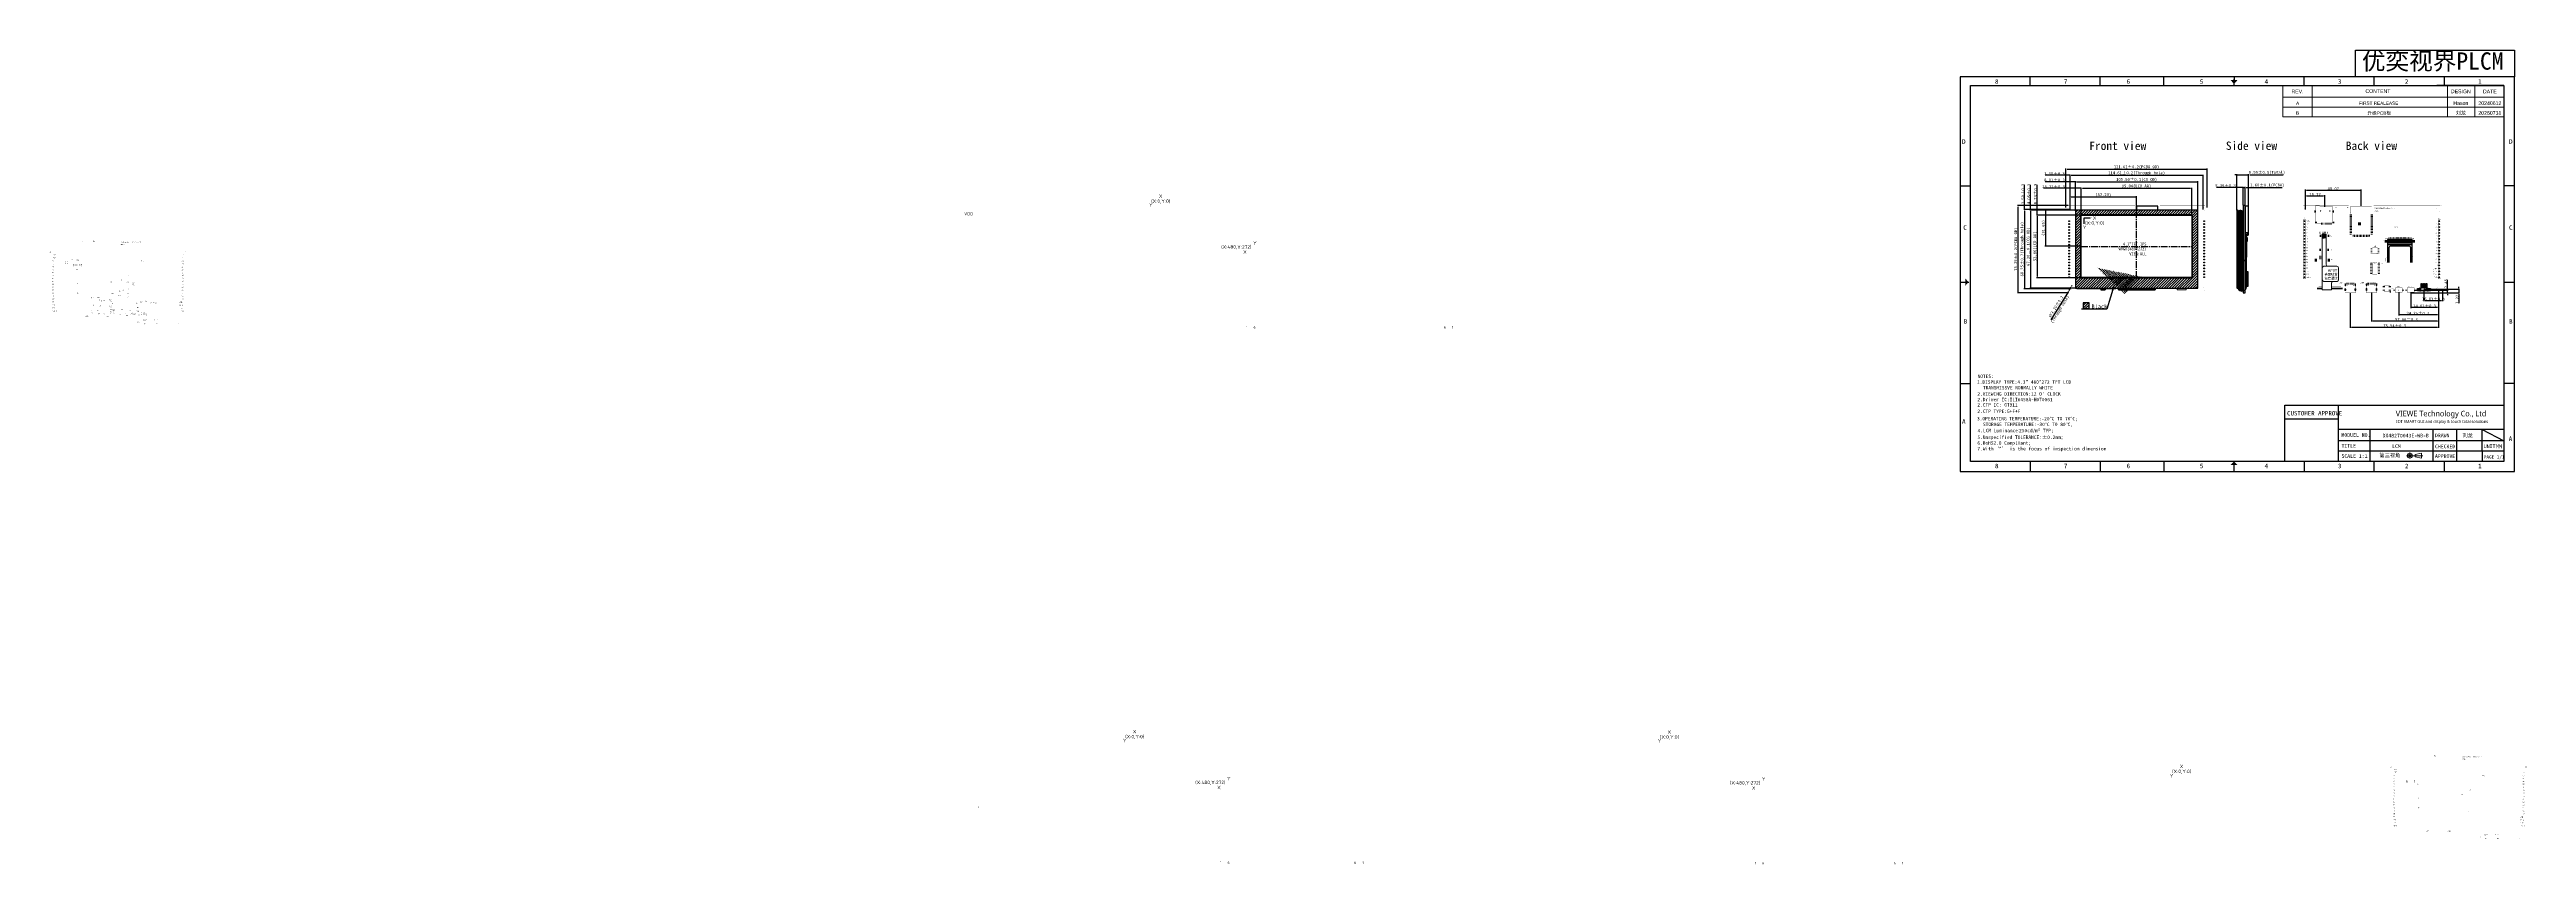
# Model space of a CAD drawing. Header units: millimetres. Extents: x 3623 to 5754, y 1306 to 2007.
import ezdxf
from ezdxf.enums import TextEntityAlignment as Align

# ---------------------------------------------------------------- set-up
doc = ezdxf.new("R2010")
doc.units = ezdxf.units.MM
doc.header["$LTSCALE"] = 0.1
doc.linetypes.add('标准', pattern=[28.575, 19.05, -3.175, 3.175, -3.175])
for name, color, linetype in [('BL1_Housing', 7, 'Continuous'), ('BOTTOMOVERLAY', 54, 'Continuous'), ('Cover Glass', 90, 'Continuous'), ('Dim', 3, 'Continuous'), ('dwg', 7, 'Continuous'), ('FPC', 11, 'Continuous'), ('KEEPOUTLAYER', 6, 'Continuous'), ('MECHANICAL15', 56, 'Continuous'), ('MECHANICAL6', 56, 'Continuous'), ('MULTILAYER', 9, 'Continuous'), ('POL', 57, 'Continuous'), ('Sensor Glass', 5, 'Continuous'), ('TOPOVERLAY', 2, 'Continuous'), ('TOPPASTE', 8, 'Continuous'), ('保护膜', 4, 'Continuous'), ('泡棉', 117, 'Continuous'), ('镶件', 1, 'Continuous')]:
    doc.layers.add(name, color=color, linetype=linetype)
doc.styles.add('2', font='')
doc.styles.get("Standard").update_dxf_attribs({"font": 'isocp2.shx', "bigfont": 'AllInOneBig.shx'})
doc.styles.add('STYLE1', font='', dxfattribs={"width": 0.9})
doc.styles.add('T', font='arial.ttf')
doc.styles.add('VIEW 2.5', font='', dxfattribs={"height": 2.5})
doc.styles.add('VIEW 4', font='', dxfattribs={"height": 4})
doc.styles.add('宋体', font='', dxfattribs={"height": 2.5})
doc.styles.get('2').set_extended_font_data('SimSun')
doc.styles.get('STYLE1').set_extended_font_data('SimSun')
doc.styles.get('VIEW 2.5').set_extended_font_data('SimSun')
doc.styles.get('VIEW 4').set_extended_font_data('SimSun')
doc.styles.get('宋体').set_extended_font_data('SimSun')
doc.dimstyles.new('VIEW 2.5', dxfattribs={"dimtxt": 1, "dimasz": 1, "dimexe": 0.5, "dimexo": 0.2, "dimgap": 0.09, "dimtad": 1, "dimzin": 0, "dimdsep": 46, "dimtxsty": 'VIEW 2.5', "dimcen": 0.09, "dimclrd": 256, "dimclre": 256, "dimclrt": 256, "dimadec": 0, "dimazin": 0, "dimtp": 0.01, "dimtm": 0.01, "dimtfac": 0.6, "dimtmove": 0, "dimatfit": 0, "dimfxl": 1, "dimtolj": 1, "dimtzin": 0, "dimarcsym": 0})
pattern_1 = [(45, (5863.08206, 3137.1087), (-0.27577164, 0.27577164), []), (45, (5863.10206, 3137.1087), (-0.27577164, 0.27577164), [])]

# ---------------------------------------------------------------- blocks, each defined once
blk = doc.blocks.new('T4675')
at = {"layer": '镶件', "color": 4}
for p, q in [((4348.9, 1579.2), (4348.9, 1512.5)), ((4348.9, 1578.1), (4351.6, 1578.1)), ((4349.1, 1579.4), (4351.6, 1579.4)), ((4349.1, 1579.2), (4351.6, 1579.2)), ((4349.1, 1579.2), (4349.1, 1578.1)), ((4351.6, 1579.4), (4351.6, 1579.2)), ((4351.6, 1578.1), (4351.6, 1513.6)), ((4348.9, 1560.1), (4348.9, 1566.8)), ((4348.9, 1559.8), (4350.8, 1559.8)), ((4348.9, 1556.4), (4350.8, 1556.4)), ((4349.1, 1559.8), (4349.1, 1556.4)), ((4350.8, 1559.8), (4350.8, 1556.4)), ((4348.9, 1535.3), (4350.8, 1535.3)), ((4349.1, 1535.3), (4349.1, 1531.9)), ((4350.8, 1535.3), (4350.8, 1531.9)), ((4348.9, 1531.9), (4350.8, 1531.9)), ((4349.1, 1514), (4349.1, 1512.5)), ((4349.3, 1514), (4349.1, 1514)), ((4349.3, 1514), (4349.3, 1512.5)), ((4348.9, 1513.6), (4351.6, 1513.6)), ((4349.1, 1513.6), (4349.1, 1512.5)), ((4349.1, 1513.3), (4349.1, 1512.5)), ((4349.1, 1512.5), (4351.6, 1512.5)), ((4349.1, 1512.3), (4351.6, 1512.3)), ((4351.6, 1512.5), (4351.6, 1512.3))]:
    blk.add_line(p, q, dxfattribs=at)
for centre, radius, start, end in [((4349.1, 1579.2), 0.2, 90, 180), ((4349.1, 1512.5), 0.226, 186.3402, 353.6598), ((4349.1, 1512.5), 0.025, 183.5778, 356.4222)]:
    blk.add_arc(centre, radius, start, end, dxfattribs=at)
blk = doc.blocks.new('R_0402_2')
at = {"layer": 'TOPOVERLAY', "const_width": 0.1}
for points in [[(-0.851705, 0.249217, -0.414214), (-0.701703, 0.399219)], [(0.706666, 0.399224, -0.414214), (0.848312, 0.257579)], [(-0.701703, -0.400782, -0.414214), (-0.851703, -0.250782)], [(0.848304, -0.250782, -0.414214), (0.698304, -0.400782)]]:
    blk.add_lwpolyline(points, format="xyb", dxfattribs=at)
at = {"layer": 'TOPOVERLAY', "const_width": 0.05}
for points in [[(-0.876704, 0.249217, 1), (-0.826706, 0.249217, 1)], [(-0.876696, 0.249215, 1), (-0.826699, 0.249215, 1)], [(-0.726702, 0.399219, 1), (-0.676704, 0.399219, 1)], [(-0.726684, 0.399227, 1), (-0.676686, 0.399227, 1)], [(0.681667, 0.39923, 1), (0.731665, 0.39923, 1)], [(0.681667, 0.399224, 1), (0.731665, 0.399224, 1)], [(0.823313, 0.257579, 1), (0.87331, 0.257579, 1)], [(0.823318, 0.257579, 1), (0.873315, 0.257579, 1)], [(-0.876701, -0.250782, 1), (-0.826704, -0.250782, 1)], [(-0.876696, -0.250792, 1), (-0.826699, -0.250792, 1)], [(-0.726702, -0.400779, 1), (-0.676704, -0.400779, 1)], [(-0.726702, -0.400782, 1), (-0.676704, -0.400782, 1)], [(0.673303, -0.400776, 1), (0.723301, -0.400776, 1)], [(0.673306, -0.400782, 1), (0.723303, -0.400782, 1)], [(0.823305, -0.250782, 1), (0.873303, -0.250782, 1)], [(0.823316, -0.250782, 1), (0.873313, -0.250782, 1)]]:
    blk.add_lwpolyline(points, format="xyb", close=True, dxfattribs=at)
at = {"layer": 'TOPOVERLAY', "const_width": 0.1}
for points in [[(-0.851698, 0.249215), (-0.851698, -0.250792)], [(0.706666, 0.39923), (-0.701685, 0.399227)], [(0.848317, 0.257579), (0.848314, -0.250782)], [(0.698302, -0.400776), (-0.701703, -0.400779)]]:
    blk.add_lwpolyline(points, dxfattribs=at)
at = {"layer": 'TOPPASTE'}
for points in [[(-0.706694, -0.250782), (-0.256697, -0.250782), (-0.706694, 0.249217), (-0.256697, 0.249217)], [(0.253302, -0.250784), (0.703298, -0.250784), (0.253302, 0.249215), (0.703298, 0.249215)]]:
    blk.add_solid(points, dxfattribs=at)
blk = doc.blocks.new('XPT2046_6')
at = {"layer": 'TOPOVERLAY', "const_width": 0.0889}
for points in [[(-2.248898, 1.958409), (-2.248901, 2.109203)], [(2.151494, 2.109196), (-2.248901, 2.109203)], [(-2.247796, -3.0869), (-2.247798, -2.946098)], [(2.148195, -3.086898), (-2.247796, -3.0869)], [(2.148195, -2.958998), (2.148195, -3.086898)]]:
    blk.add_lwpolyline(points, dxfattribs=at)
at = {"layer": 'TOPOVERLAY'}
for points, const_width in [([(-2.271126, 2.109203, 1), (-2.226676, 2.109203, 1)], 0.04445), ([(-2.271126, 2.109203, 1), (-2.226676, 2.109203, 1)], 0.04445), ([(-2.271123, 1.958409, 1), (-2.226673, 1.958409, 1)], 0.04445), ([(-1.232957, 1.631973, 1), (-1.895114, 1.631973, 1)], 0.08), ([(-1.915114, 1.631973, 1), (-1.875114, 1.631973, 1)], 0.04), ([(-1.252957, 1.631973, 1), (-1.212957, 1.631973, 1)], 0.04), ([(2.129269, 2.109196, 1), (2.173719, 2.109196, 1)], 0.04445), ([(-2.270023, -2.946098, 1), (-2.225573, -2.946098, 1)], 0.04445), ([(-2.270021, -3.0869, 1), (-2.225571, -3.0869, 1)], 0.04445), ([(-2.270021, -3.0869, 1), (-2.225571, -3.0869, 1)], 0.04445), ([(2.12597, -2.958998, 1), (2.17042, -2.958998, 1)], 0.04445), ([(2.12597, -3.086898, 1), (2.17042, -3.086898, 1)], 0.04445), ([(2.12597, -3.086898, 1), (2.17042, -3.086898, 1)], 0.04445)]:
    blk.add_lwpolyline(points, format="xyb", close=True, dxfattribs=dict(at, const_width=const_width))
at = {"layer": 'TOPPASTE'}
for points in [[(-2.248004, 1.936003), (-3.848001, 1.936003), (-2.248004, 1.636004), (-3.848001, 1.636004)], [(-2.248004, 1.286002), (-3.848001, 1.286002), (-2.248004, 0.986003), (-3.848001, 0.986003)], [(-2.248004, 0.636003), (-3.848001, 0.636003), (-2.248004, 0.336004), (-3.848001, 0.336004)], [(3.752898, 1.935287), (2.152901, 1.935287), (3.752898, 1.635288), (2.152901, 1.635288)], [(3.752898, 1.285291), (2.152901, 1.285291), (3.752898, 0.985291), (2.152901, 0.985291)], [(3.752898, 0.635287), (2.152901, 0.635287), (3.752898, 0.335288), (2.152901, 0.335288)], [(-2.248009, -1.964002), (-3.848006, -1.964002), (-2.248009, -2.264001), (-3.848006, -2.264001)], [(-2.248004, -0.663997), (-3.848001, -0.663997), (-2.248004, -0.963996), (-3.848001, -0.963996)], [(-2.248004, -1.313998), (-3.848001, -1.313998), (-2.248004, -1.613997), (-3.848001, -1.613997)], [(-2.248004, -2.613998), (-3.848001, -2.613998), (-2.248004, -2.913997), (-3.848001, -2.913997)], [(-2.248002, -0.013993), (-3.847998, -0.013993), (-2.248002, -0.313992), (-3.847998, -0.313992)], [(3.752898, -0.664713), (2.152901, -0.664713), (3.752898, -0.964712), (2.152901, -0.964712)], [(3.752898, -1.96471), (2.152901, -1.96471), (3.752898, -2.26471), (2.152901, -2.26471)], [(3.752898, -2.614714), (2.152901, -2.614714), (3.752898, -2.914713), (2.152901, -2.914713)], [(3.752901, -0.014709), (2.152904, -0.014709), (3.752901, -0.314709), (2.152904, -0.314709)], [(3.752901, -1.314709), (2.152904, -1.314709), (3.752901, -1.614708), (2.152904, -1.614708)]]:
    blk.add_solid(points, dxfattribs=at)
blk = doc.blocks.new('2_54_20_12')
at = {"layer": 'MULTILAYER', "const_width": 0.749999}
for points in [[(-0.375001, 0, 1), (0.375001, 0, 1)], [(2.164999, 0, 1), (2.915001, 0, 1)], [(4.704999, 0, 1), (5.455001, 0, 1)], [(7.244999, 0, 1), (7.995001, 0, 1)], [(9.784999, 0, 1), (10.535001, 0, 1)], [(12.324999, 0, 1), (13.075001, 0, 1)], [(14.864999, 0, 1), (15.615001, 0, 1)], [(17.404999, 0, 1), (18.155001, 0, 1)], [(19.944999, 0, 1), (20.695001, 0, 1)], [(22.484999, 0, 1), (23.235001, 0, 1)], [(25.024999, 0, 1), (25.775001, 0, 1)], [(27.564999, 0, 1), (28.315001, 0, 1)], [(30.104999, 0, 1), (30.855001, 0, 1)], [(32.644999, 0, 1), (33.395001, 0, 1)], [(35.184999, 0, 1), (35.935001, 0, 1)], [(37.724999, 0, 1), (38.475001, 0, 1)], [(40.264999, 0, 1), (41.015001, 0, 1)], [(42.804999, 0, 1), (43.555001, 0, 1)], [(45.344999, 0, 1), (46.095001, 0, 1)], [(47.884999, 0, 1), (48.635001, 0, 1)]]:
    blk.add_lwpolyline(points, format="xyb", close=True, dxfattribs=at)
at = {"layer": 'TOPOVERLAY', "const_width": 0.254}
for points in [[(-1.1176, -1.1176), (-1.1176, 1.1684)], [(49.53, 1.1684), (-1.1176, 1.1684)], [(49.53, -1.0668), (49.53, 1.1684)], [(49.3776, -1.1176), (-1.1176, -1.1176)], [(49.4792, -1.1176), (49.3776, -1.1176)], [(49.4792, -1.1176), (49.53, -1.0668)]]:
    blk.add_lwpolyline(points, dxfattribs=at)
at = {"layer": 'TOPOVERLAY', "const_width": 0.127}
for points in [[(-1.1811, 1.1684, 1), (-1.0541, 1.1684, 1)], [(-1.1811, 1.1684, 1), (-1.0541, 1.1684, 1)], [(49.4665, 1.1684, 1), (49.5935, 1.1684, 1)], [(49.4665, 1.1684, 1), (49.5935, 1.1684, 1)], [(-1.1811, -1.1176, 1), (-1.0541, -1.1176, 1)], [(-1.1811, -1.1176, 1), (-1.0541, -1.1176, 1)], [(49.3141, -1.1176, 1), (49.4411, -1.1176, 1)], [(49.3141, -1.1176, 1), (49.4411, -1.1176, 1)], [(49.4157, -1.1176, 1), (49.5427, -1.1176, 1)], [(49.4157, -1.1176, 1), (49.5427, -1.1176, 1)], [(49.4665, -1.0668, 1), (49.5935, -1.0668, 1)], [(49.4665, -1.0668, 1), (49.5935, -1.0668, 1)]]:
    blk.add_lwpolyline(points, format="xyb", close=True, dxfattribs=at)
blk = doc.blocks.new('2_54_20_13')
at = {"layer": 'MULTILAYER', "const_width": 0.749999}
for points in [[(-0.375001, 0, 1), (0.375001, 0, 1)], [(2.164999, 0, 1), (2.915001, 0, 1)], [(4.704999, 0, 1), (5.455001, 0, 1)], [(7.244999, 0, 1), (7.995001, 0, 1)], [(9.784999, 0, 1), (10.535001, 0, 1)], [(12.324999, 0, 1), (13.075001, 0, 1)], [(14.864999, 0, 1), (15.615001, 0, 1)], [(17.404999, 0, 1), (18.155001, 0, 1)], [(19.944999, 0, 1), (20.695001, 0, 1)], [(22.484999, 0, 1), (23.235001, 0, 1)], [(25.024999, 0, 1), (25.775001, 0, 1)], [(27.564999, 0, 1), (28.315001, 0, 1)], [(30.104999, 0, 1), (30.855001, 0, 1)], [(32.644999, 0, 1), (33.395001, 0, 1)], [(35.184999, 0, 1), (35.935001, 0, 1)], [(37.724999, 0, 1), (38.475001, 0, 1)], [(40.264999, 0, 1), (41.015001, 0, 1)], [(42.804999, 0, 1), (43.555001, 0, 1)], [(45.344999, 0, 1), (46.095001, 0, 1)], [(47.884999, 0, 1), (48.635001, 0, 1)]]:
    blk.add_lwpolyline(points, format="xyb", close=True, dxfattribs=at)
at = {"layer": 'TOPOVERLAY', "const_width": 0.254}
for points in [[(-1.1176, -1.1176), (-1.1176, 1.1684)], [(49.53, 1.1684), (-1.1176, 1.1684)], [(49.53, -1.0668), (49.53, 1.1684)], [(49.3776, -1.1176), (-1.1176, -1.1176)], [(49.4792, -1.1176), (49.3776, -1.1176)], [(49.4792, -1.1176), (49.53, -1.0668)]]:
    blk.add_lwpolyline(points, dxfattribs=at)
at = {"layer": 'TOPOVERLAY', "const_width": 0.127}
for points in [[(-1.1811, 1.1684, 1), (-1.0541, 1.1684, 1)], [(-1.1811, 1.1684, 1), (-1.0541, 1.1684, 1)], [(49.4665, 1.1684, 1), (49.5935, 1.1684, 1)], [(49.4665, 1.1684, 1), (49.5935, 1.1684, 1)], [(-1.1811, -1.1176, 1), (-1.0541, -1.1176, 1)], [(-1.1811, -1.1176, 1), (-1.0541, -1.1176, 1)], [(49.3141, -1.1176, 1), (49.4411, -1.1176, 1)], [(49.3141, -1.1176, 1), (49.4411, -1.1176, 1)], [(49.4157, -1.1176, 1), (49.5427, -1.1176, 1)], [(49.4157, -1.1176, 1), (49.5427, -1.1176, 1)], [(49.4665, -1.0668, 1), (49.5935, -1.0668, 1)], [(49.4665, -1.0668, 1), (49.5935, -1.0668, 1)]]:
    blk.add_lwpolyline(points, format="xyb", close=True, dxfattribs=at)
blk = doc.blocks.new('5050_28')
at = {"layer": 'TOPOVERLAY'}
for points, const_width in [([(-0.282128, 5.491419, 1), (-0.712429, 5.491419, 1)], 1.000001), ([(-0.962429, 5.491419, 1), (-0.46243, 5.491419, 1)], 0.499999), ([(-0.532127, 5.491419, 1), (-0.032128, 5.491419, 1)], 0.499999), ([(-0.06078, 4.991423, 1), (0.06622, 4.991423, 1)], 0.127), ([(-0.06078, -0.00858, 1), (0.06622, -0.00858, 1)], 0.127), ([(0.939221, 4.991425, 1), (1.066221, 4.991425, 1)], 0.127), ([(0.939221, 4.99142, 1), (1.066221, 4.99142, 1)], 0.127), ([(4.93922, -0.00858, 1), (5.066221, -0.00858, 1)], 0.127), ([(4.939226, 4.99142, 1), (5.066226, 4.99142, 1)], 0.127)]:
    blk.add_lwpolyline(points, format="xyb", close=True, dxfattribs=dict(at, const_width=const_width))
at = {"layer": 'TOPOVERLAY', "const_width": 0.254}
for points in [[(5.002726, 4.99142), (0.00272, 4.991423)], [(5.00272, -0.00858), (0.00272, -0.00858)], [(1.002721, 4.991425), (1.002721, 4.99142)]]:
    blk.add_lwpolyline(points, dxfattribs=at)
at = {"layer": 'TOPPASTE'}
for points in [[(-0.99728, 3.49142), (1.002721, 3.49142), (-0.99728, 4.491418), (1.002721, 4.491418)], [(-0.99728, 0.491421), (1.002721, 0.491421), (-0.99728, 1.491419), (1.002721, 1.491419)], [(6.002721, 4.491419), (4.00272, 4.491418), (6.002721, 3.491421), (4.00272, 3.491421)], [(6.002721, 1.491419), (4.00272, 1.491419), (6.002721, 0.491421), (4.00272, 0.491421)]]:
    blk.add_solid(points, dxfattribs=at)
blk = doc.blocks.new('0_5X6_37')
at = {"layer": 'TOPPASTE'}
for points in [[(-1.09903, 5.098545), (-1.09903, 3.598548), (0.900971, 5.098545), (0.900971, 3.598548)], [(2.080303, 2.326343), (2.080303, 2.026343), (3.5803, 2.326343), (3.5803, 2.026343)], [(2.080367, 0.326423), (2.080367, 0.026424), (3.580364, 0.326423), (3.580364, 0.026424)], [(2.080374, 1.826417), (2.080374, 1.526418), (3.580371, 1.826417), (3.580371, 1.526418)], [(2.080374, 1.326418), (2.080374, 1.026419), (3.580371, 1.326418), (3.580371, 1.026419)], [(2.080374, 0.826419), (2.080374, 0.52642), (3.580371, 0.826419), (3.580371, 0.52642)], [(-1.09903, -1.813471), (-1.09903, -3.313468), (0.900971, -1.813471), (0.900971, -3.313468)], [(2.080367, -0.173581), (2.080367, -0.47358), (3.580364, -0.173581), (3.580364, -0.47358)]]:
    blk.add_solid(points, dxfattribs=at)
blk = doc.blocks.new('FPC0_5_40P_XJ_FGS1_38')
at = {"layer": 'TOPOVERLAY', "const_width": 0.254}
for points in [[(-11.989913, 1.532372), (-10.437919, 1.532369)], [(-11.989913, 1.532372), (-11.98991, 0.492361)], [(10.488135, 1.532367), (12.040131, 1.532372)], [(12.040131, 0.492364), (12.040131, 1.532372)]]:
    blk.add_lwpolyline(points, dxfattribs=at)
at = {"layer": 'TOPOVERLAY', "const_width": 0.127}
for points in [[(-12.053413, 1.532372, 1), (-11.926413, 1.532372, 1)], [(-12.053413, 1.532372, 1), (-11.926413, 1.532372, 1)], [(-12.05341, 0.492361, 1), (-11.92641, 0.492361, 1)], [(-10.501419, 1.532369, 1), (-10.374419, 1.532369, 1)], [(10.424635, 1.532367, 1), (10.551635, 1.532367, 1)], [(11.976631, 1.532372, 1), (12.103631, 1.532372, 1)], [(11.976631, 1.532372, 1), (12.103631, 1.532372, 1)], [(11.976631, 0.492364, 1), (12.103631, 0.492364, 1)]]:
    blk.add_lwpolyline(points, format="xyb", close=True, dxfattribs=at)
at = {"layer": 'TOPPASTE'}
for points in [[(-9.598797, 0.268369), (-9.598797, 2.518346), (-9.848794, 0.268369), (-9.848794, 2.518346)], [(-9.098669, 0.268491), (-9.098669, 2.518468), (-9.348666, 0.268491), (-9.348666, 2.518468)], [(-8.598794, 0.268407), (-8.598794, 2.518385), (-8.848791, 0.268407), (-8.848791, 2.518385)], [(-8.098673, 0.268402), (-8.098673, 2.51838), (-8.34867, 0.268402), (-8.34867, 2.51838)], [(-7.598794, 0.268369), (-7.598794, 2.518347), (-7.84879, 0.268369), (-7.84879, 2.518347)], [(-7.098668, 0.268486), (-7.098668, 2.518463), (-7.348664, 0.268486), (-7.348664, 2.518463)], [(-6.598796, 0.268369), (-6.598796, 2.518347), (-6.848793, 0.268369), (-6.848792, 2.518347)], [(-6.100704, 0.270043), (-6.100704, 2.52002), (-6.350701, 0.270043), (-6.350701, 2.52002)], [(-5.600832, 0.269916), (-5.600832, 2.519893), (-5.850829, 0.269916), (-5.850829, 2.519893)], [(-5.100706, 0.269928), (-5.100706, 2.519906), (-5.350703, 0.269928), (-5.350703, 2.519906)], [(-4.600829, 0.269921), (-4.600829, 2.519898), (-4.850826, 0.269921), (-4.850826, 2.519898)], [(-4.100711, 0.270043), (-4.100711, 2.52002), (-4.350708, 0.270043), (-4.350708, 2.52002)], [(-3.600844, 0.269918), (-3.600844, 2.519896), (-3.850841, 0.269918), (-3.850841, 2.519896)], [(-3.100713, 0.270043), (-3.100713, 2.52002), (-3.35071, 0.270043), (-3.35071, 2.52002)], [(-2.602873, 0.271437), (-2.602873, 2.521415), (-2.85287, 0.271437), (-2.85287, 2.521415)], [(-2.102749, 0.271452), (-2.102749, 2.52143), (-2.352746, 0.271452), (-2.352746, 2.52143)], [(-1.602875, 0.271455), (-1.602875, 2.521433), (-1.852872, 0.271455), (-1.852872, 2.521433)], [(-1.103005, 0.27145), (-1.103005, 2.521428), (-1.353002, 0.27145), (-1.353002, 2.521428)], [(-0.602877, 0.27145), (-0.602877, 2.521428), (-0.852874, 0.27145), (-0.852874, 2.521428)], [(-0.103005, 0.27145), (-0.103005, 2.521428), (-0.353002, 0.27145), (-0.353002, 2.521428)], [(0.397129, 0.271447), (0.397129, 2.521425), (0.147132, 0.271447), (0.147132, 2.521425)], [(0.896993, 0.27145), (0.896993, 2.521428), (0.646996, 0.27145), (0.646996, 2.521428)], [(1.397117, 0.271447), (1.397117, 2.521425), (1.14712, 0.271447), (1.14712, 2.521425)], [(1.896991, 0.27145), (1.896991, 2.521428), (1.646994, 0.27145), (1.646994, 2.521428)], [(2.39712, 0.271478), (2.39712, 2.521455), (2.147123, 0.271478), (2.147123, 2.521455)], [(2.896984, 0.27145), (2.896984, 2.521428), (2.646987, 0.27145), (2.646987, 2.521428)], [(3.397118, 0.27145), (3.397118, 2.521428), (3.147121, 0.27145), (3.147121, 2.521428)], [(3.896982, 0.27145), (3.896982, 2.521428), (3.646985, 0.27145), (3.646985, 2.521428)], [(4.397111, 0.27145), (4.397111, 2.521428), (4.147114, 0.27145), (4.147114, 2.521428)], [(4.896988, 0.27145), (4.896988, 2.521428), (4.646991, 0.27145), (4.646991, 2.521428)], [(5.397109, 0.271485), (5.397109, 2.521463), (5.147112, 0.271485), (5.147112, 2.521463)], [(5.896986, 0.27145), (5.896986, 2.521428), (5.646989, 0.27145), (5.646989, 2.521428)], [(6.397109, 0.27145), (6.397109, 2.521428), (6.147112, 0.27145), (6.147112, 2.521428)], [(6.896981, 0.271361), (6.896981, 2.521339), (6.646984, 0.271361), (6.646984, 2.521339)], [(7.397107, 0.27145), (7.397107, 2.521428), (7.14711, 0.27145), (7.14711, 2.521428)], [(7.896984, 0.271356), (7.896984, 2.521334), (7.646987, 0.271356), (7.646988, 2.521334)], [(8.397105, 0.27145), (8.397105, 2.521428), (8.147108, 0.27145), (8.147108, 2.521428)], [(8.896977, 0.271455), (8.896977, 2.521433), (8.64698, 0.271455), (8.64698, 2.521433)], [(9.397098, 0.27145), (9.397098, 2.521428), (9.147101, 0.27145), (9.147101, 2.521428)], [(9.899005, 0.27145), (9.899005, 2.521428), (9.649008, 0.27145), (9.649008, 2.521428)], [(-10.974896, -2.457072), (-10.974896, -0.057076), (-12.974892, -2.457072), (-12.974892, -0.057076)], [(13.025105, -2.457072), (13.025105, -0.057076), (11.025109, -2.457072), (11.025109, -0.057076)]]:
    blk.add_solid(points, dxfattribs=at)
blk = doc.blocks.new('KEY_39')
at = {"layer": 'TOPOVERLAY', "const_width": 0.254}
for points in [[(-0.004308, 3.688964), (5.995703, 3.688964)], [(-0.004308, -0.011036), (-0.004308, 3.688964)], [(-0.004308, -0.011036), (5.995698, -0.011036)], [(5.995698, -0.011036), (5.995703, 3.688964)]]:
    blk.add_lwpolyline(points, dxfattribs=at)
at = {"layer": 'TOPOVERLAY', "const_width": 0.127}
for points in [[(-0.067808, 3.688964, 1), (0.059192, 3.688964, 1)], [(-0.067808, 3.688964, 1), (0.059192, 3.688964, 1)], [(-0.067808, -0.011036, 1), (0.059192, -0.011036, 1)], [(-0.067808, -0.011036, 1), (0.059192, -0.011036, 1)], [(5.932198, -0.011036, 1), (6.059198, -0.011036, 1)], [(5.932198, -0.011036, 1), (6.059198, -0.011036, 1)], [(5.932203, 3.688964, 1), (6.059203, 3.688964, 1)], [(5.932203, 3.688964, 1), (6.059203, 3.688964, 1)]]:
    blk.add_lwpolyline(points, format="xyb", close=True, dxfattribs=at)
at = {"layer": 'TOPPASTE'}
for points in [[(-0.174302, 2.338956), (-1.674299, 2.338956), (-0.174302, 1.338958), (-1.674299, 1.338958)], [(7.64969, 2.338956), (6.149693, 2.338956), (7.64969, 1.338958), (6.149693, 1.338958)]]:
    blk.add_solid(points, dxfattribs=at)
blk = doc.blocks.new('KEY_40')
at = {"layer": 'TOPOVERLAY', "const_width": 0.254}
for points in [[(-0.004308, 3.688964), (5.995703, 3.688964)], [(-0.004308, -0.011036), (-0.004308, 3.688964)], [(-0.004308, -0.011036), (5.995698, -0.011036)], [(5.995698, -0.011036), (5.995703, 3.688964)]]:
    blk.add_lwpolyline(points, dxfattribs=at)
at = {"layer": 'TOPOVERLAY', "const_width": 0.127}
for points in [[(-0.067808, 3.688964, 1), (0.059192, 3.688964, 1)], [(-0.067808, 3.688964, 1), (0.059192, 3.688964, 1)], [(-0.067808, -0.011036, 1), (0.059192, -0.011036, 1)], [(-0.067808, -0.011036, 1), (0.059192, -0.011036, 1)], [(5.932198, -0.011036, 1), (6.059198, -0.011036, 1)], [(5.932198, -0.011036, 1), (6.059198, -0.011036, 1)], [(5.932203, 3.688964, 1), (6.059203, 3.688964, 1)], [(5.932203, 3.688964, 1), (6.059203, 3.688964, 1)]]:
    blk.add_lwpolyline(points, format="xyb", close=True, dxfattribs=at)
at = {"layer": 'TOPPASTE'}
for points in [[(-0.174302, 2.338956), (-1.674299, 2.338956), (-0.174302, 1.338958), (-1.674299, 1.338958)], [(7.64969, 2.338956), (6.149693, 2.338956), (7.64969, 1.338958), (6.149693, 1.338958)]]:
    blk.add_solid(points, dxfattribs=at)
blk = doc.blocks.new('TF_MICROSD_73')
at = {"layer": 'MULTILAYER', "const_width": 0.550012}
for points in [[(5.375077, 3.160624, 1), (5.925088, 3.160624, 1)], [(5.375074, -4.839358, 1), (5.925086, -4.839358, 1)]]:
    blk.add_lwpolyline(points, format="xyb", close=True, dxfattribs=at)
at = {"layer": 'TOPOVERLAY', "const_width": 0.254}
for points in [[(-4.857466, 6.003412), (-4.857463, 2.90462)], [(-3.460468, 7.552814), (3.930937, 7.552809)], [(10.153934, 7.552814), (6.547142, 7.552809)], [(9.944511, 4.008595), (9.944506, 4.00859)], [(10.128532, 7.527409), (10.128517, 5.008489)], [(10.153934, 7.552814), (10.128532, 7.527409)], [(-3.257266, -7.458586), (3.930937, -7.458591)], [(9.112534, -7.458586), (6.547142, -7.458591)], [(9.112504, -0.512463), (9.112534, -7.458586)]]:
    blk.add_lwpolyline(points, dxfattribs=at)
at = {"layer": 'TOPOVERLAY', "const_width": 0.127}
for points in [[(-4.920966, 6.003412, 1), (-4.793966, 6.003412, 1)], [(-4.920963, 2.90462, 1), (-4.793963, 2.90462, 1)], [(-3.523968, 7.552814, 1), (-3.396968, 7.552814, 1)], [(3.867437, 7.552809, 1), (3.994437, 7.552809, 1)], [(6.483642, 7.552809, 1), (6.610642, 7.552809, 1)], [(9.880196, 4.006461, 1), (10.007196, 4.006461, 1)], [(9.881006, 4.00859, 1), (10.008006, 4.00859, 1)], [(9.881011, 4.008595, 1), (10.008011, 4.008595, 1)], [(9.884616, 4.018041, 1), (10.011616, 4.018041, 1)], [(10.065007, 5.008484, 1), (10.192007, 5.008484, 1)], [(10.065017, 5.008489, 1), (10.192017, 5.008489, 1)], [(10.065032, 7.527409, 1), (10.192032, 7.527409, 1)], [(10.065032, 7.527409, 1), (10.192032, 7.527409, 1)], [(10.090434, 7.552814, 1), (10.217434, 7.552814, 1)], [(10.090434, 7.552814, 1), (10.217434, 7.552814, 1)], [(-3.320766, -7.458586, 1), (-3.193766, -7.458586, 1)], [(3.867437, -7.458591, 1), (3.994437, -7.458591, 1)], [(6.483642, -7.458591, 1), (6.610642, -7.458591, 1)], [(9.049004, -0.512463, 1), (9.176004, -0.512463, 1)], [(9.049012, -0.512531, 1), (9.176012, -0.512531, 1)], [(9.049034, -7.458586, 1), (9.176034, -7.458586, 1)], [(9.049034, -7.458586, 1), (9.176034, -7.458586, 1)]]:
    blk.add_lwpolyline(points, format="xyb", close=True, dxfattribs=at)
at = {"layer": 'TOPOVERLAY', "const_width": 0.254}
for points in [[(9.112512, -0.512531, -0.091447), (9.948116, 4.018041)], [(10.128507, 5.008484, -0.091447), (9.943696, 4.006461)]]:
    blk.add_lwpolyline(points, format="xyb", dxfattribs=at)
at = {"layer": 'TOPPASTE'}
for points in [[(-6.002955, 2.010103), (-4.402755, 2.010103), (-6.002955, 2.711143), (-4.402755, 2.711143)], [(-6.002952, 0.9101), (-4.402752, 0.9101), (-6.002952, 1.61114), (-4.402752, 1.61114)], [(-6.002952, -0.189895), (-4.402752, -0.189895), (-6.002952, 0.511145), (-4.402752, 0.511145)], [(-3.649693, 6.160714), (-3.649693, 7.961574), (-5.049233, 6.160714), (-5.049233, 7.961574)], [(4.150312, 7.210854), (6.349952, 7.210854), (4.150312, 8.610394), (6.349952, 8.610394)], [(-6.00296, -4.589884), (-4.40276, -4.589884), (-6.00296, -3.888844), (-4.40276, -3.888844)], [(-6.002957, -5.689877), (-4.402757, -5.689877), (-6.002957, -4.988837), (-4.402757, -4.988837)], [(-6.002955, -3.489884), (-4.402755, -3.489884), (-6.002955, -2.788844), (-4.402755, -2.788844)], [(-6.002952, -1.289891), (-4.402752, -1.289891), (-6.002952, -0.588851), (-4.402752, -0.588851)], [(-6.002952, -6.78988), (-4.402752, -6.78988), (-6.002952, -6.08884), (-4.402752, -6.08884)], [(-6.00295, -2.389889), (-4.40275, -2.389889), (-6.00295, -1.688849), (-4.40275, -1.688849)], [(-3.650104, -8.689495), (-3.650104, -7.089295), (-5.049644, -8.689495), (-5.049644, -7.089295)], [(4.150312, -8.389165), (6.349952, -8.389165), (4.150312, -6.989625), (6.349952, -6.989625)]]:
    blk.add_solid(points, dxfattribs=at)
blk = doc.blocks.new('SOP16_74')
at = {"layer": 'TOPOVERLAY', "const_width": 0.254}
for points in [[(-2.224402, -7.63033), (-2.224402, 2.854978)], [(-2.173587, 2.854978), (-1.132192, 2.85498)], [(0.137803, 2.85498), (1.2554, 2.849895)], [(1.280808, 2.829578), (1.285888, -7.630333)], [(-2.224402, -7.63033), (1.285888, -7.630333)]]:
    blk.add_lwpolyline(points, dxfattribs=at)
at = {"layer": 'TOPOVERLAY', "const_width": 0.127}
for points in [[(-2.287902, 2.854978, 1), (-2.160902, 2.854978, 1)], [(-2.237087, 2.854978, 1), (-2.110087, 2.854978, 1)], [(-1.195695, 2.85498, 1), (-1.068695, 2.85498, 1)], [(-1.195692, 2.85498, 1), (-1.068692, 2.85498, 1)], [(0.074303, 2.85498, 1), (0.201303, 2.85498, 1)], [(0.074305, 2.85498, 1), (0.201305, 2.85498, 1)], [(1.1919, 2.849895, 1), (1.3189, 2.849895, 1)], [(1.217308, 2.829578, 1), (1.344308, 2.829578, 1)], [(-2.287902, -7.63033, 1), (-2.160902, -7.63033, 1)], [(-2.287902, -7.63033, 1), (-2.160902, -7.63033, 1)], [(1.222388, -7.630333, 1), (1.349388, -7.630333, 1)], [(1.222388, -7.630333, 1), (1.349388, -7.630333, 1)]]:
    blk.add_lwpolyline(points, format="xyb", close=True, dxfattribs=at)
at = {"layer": 'TOPOVERLAY', "const_width": 0.254}
blk.add_lwpolyline([(0.137805, 2.85498, -1), (-1.132195, 2.85498)], format="xyb", dxfattribs=at)
at = {"layer": 'TOPPASTE', "const_width": 0.6096}
for points in [[(-3.037195, 0.949983), (-4.459595, 0.949983)], [(-3.037192, 2.219983), (-4.459592, 2.219983)], [(3.617595, 2.21999), (2.195195, 2.21999)], [(3.617598, 0.949985), (2.195198, 0.949985)], [(-3.037195, -2.860017), (-4.459595, -2.860017)], [(-3.037192, -1.590017), (-4.459592, -1.590017)], [(-3.037192, -4.13002), (-4.459592, -4.13002)], [(-3.037192, -5.400015), (-4.459592, -5.400015)], [(-3.037187, -0.32002), (-4.459587, -0.32002)], [(-3.037187, -6.670022), (-4.459587, -6.670022)], [(3.617595, -4.13001), (2.195195, -4.13001)], [(3.617598, -0.320012), (2.195198, -0.320012)], [(3.617598, -1.59001), (2.195198, -1.59001)], [(3.617598, -2.860012), (2.195198, -2.860012)], [(3.617598, -5.400015), (2.195198, -5.400015)], [(3.617598, -6.670012), (2.195198, -6.670012)]]:
    blk.add_lwpolyline(points, dxfattribs=at)
at = {"layer": 'TOPPASTE', "const_width": 0.3048}
for points in [[(-4.611995, 0.949983, 1), (-4.307195, 0.949983, 1)], [(-4.611992, 2.219983, 1), (-4.307192, 2.219983, 1)], [(-3.189595, 0.949983, 1), (-2.884795, 0.949983, 1)], [(-3.189592, 2.219983, 1), (-2.884792, 2.219983, 1)], [(2.042795, 2.21999, 1), (2.347595, 2.21999, 1)], [(2.042798, 0.949985, 1), (2.347598, 0.949985, 1)], [(3.465195, 2.21999, 1), (3.769995, 2.21999, 1)], [(3.465198, 0.949985, 1), (3.769998, 0.949985, 1)], [(-4.611995, -2.860017, 1), (-4.307195, -2.860017, 1)], [(-4.611992, -1.590017, 1), (-4.307192, -1.590017, 1)], [(-4.611992, -4.13002, 1), (-4.307192, -4.13002, 1)], [(-4.611992, -5.400015, 1), (-4.307192, -5.400015, 1)], [(-4.611987, -0.32002, 1), (-4.307187, -0.32002, 1)], [(-4.611987, -6.670022, 1), (-4.307187, -6.670022, 1)], [(-3.189595, -2.860017, 1), (-2.884795, -2.860017, 1)], [(-3.189592, -1.590017, 1), (-2.884792, -1.590017, 1)], [(-3.189592, -4.13002, 1), (-2.884792, -4.13002, 1)], [(-3.189592, -5.400015, 1), (-2.884792, -5.400015, 1)], [(-3.189587, -0.32002, 1), (-2.884787, -0.32002, 1)], [(-3.189587, -6.670022, 1), (-2.884787, -6.670022, 1)], [(2.042795, -4.13001, 1), (2.347595, -4.13001, 1)], [(2.042798, -0.320012, 1), (2.347598, -0.320012, 1)], [(2.042798, -1.59001, 1), (2.347598, -1.59001, 1)], [(2.042798, -2.860012, 1), (2.347598, -2.860012, 1)], [(2.042798, -5.400015, 1), (2.347598, -5.400015, 1)], [(2.042798, -6.670012, 1), (2.347598, -6.670012, 1)], [(3.465195, -4.13001, 1), (3.769995, -4.13001, 1)], [(3.465198, -0.320012, 1), (3.769998, -0.320012, 1)], [(3.465198, -1.59001, 1), (3.769998, -1.59001, 1)], [(3.465198, -2.860012, 1), (3.769998, -2.860012, 1)], [(3.465198, -5.400015, 1), (3.769998, -5.400015, 1)], [(3.465198, -6.670012, 1), (3.769998, -6.670012, 1)]]:
    blk.add_lwpolyline(points, format="xyb", close=True, dxfattribs=at)
blk = doc.blocks.new('S3_W_76')
at = {"layer": 'MULTILAYER'}
blk.add_solid([(6.045446, 8.85539), (8.845446, 8.85539), (6.045446, 11.655389), (8.845446, 11.655389)], dxfattribs=at)
at = {"layer": 'TOPOVERLAY', "const_width": 0.199901}
for points in [[(-0.049599, 19.163264), (-0.049599, 25.464465)], [(-0.049599, 25.464465), (17.950391, 25.464404)], [(17.950391, 19.163203), (17.950391, 25.464404)]]:
    blk.add_lwpolyline(points, dxfattribs=at)
at = {"layer": 'TOPOVERLAY', "const_width": 0.099949}
for points in [[(-0.099573, 25.464465, 1), (0.000376, 25.464465, 1)], [(-0.099573, 25.464465, 1), (0.000376, 25.464465, 1)], [(17.900416, 25.464404, 1), (18.000365, 25.464404, 1)], [(17.900416, 25.464404, 1), (18.000365, 25.464404, 1)], [(-0.099573, 19.163264, 1), (0.000376, 19.163264, 1)], [(17.900416, 19.163203, 1), (18.000365, 19.163203, 1)]]:
    blk.add_lwpolyline(points, format="xyb", close=True, dxfattribs=at)
at = {"layer": 'TOPPASTE'}
for points in [[(-1.049655, 17.52444), (0.950346, 17.52444), (-1.049655, 18.424439), (0.950346, 18.424439)], [(-1.049655, 13.71443), (0.950346, 13.71443), (-1.049655, 14.614428), (0.950346, 14.614428)], [(-1.049655, 3.554438), (0.950346, 3.554438), (-1.049655, 4.454436), (0.950346, 4.454436)], [(-1.049642, 9.90442), (0.950359, 9.90442), (-1.049642, 10.804418), (0.950359, 10.804418)], [(-1.049642, 6.09441), (0.950359, 6.09441), (-1.049642, 6.994408), (0.950359, 6.994408)], [(-1.049642, 2.284418), (0.950359, 2.284418), (-1.049642, 3.184416), (0.950359, 3.184416)], [(-1.049625, 14.984425), (0.950377, 14.984425), (-1.049625, 15.884423), (0.950377, 15.884423)], [(-1.049625, 12.444435), (0.950377, 12.444435), (-1.049625, 13.344434), (0.950377, 13.344434)], [(-1.049625, 11.174433), (0.950377, 11.174433), (-1.049625, 12.074431), (0.950377, 12.074431)], [(-1.049625, 4.824415), (0.950377, 4.824415), (-1.049625, 5.724413), (0.950377, 5.724413)], [(-1.049599, 16.254463), (0.950402, 16.254463), (-1.049599, 17.154462), (0.950402, 17.154462)], [(-1.049599, 7.364466), (0.950402, 7.364466), (-1.049599, 8.264464), (0.950402, 8.264464)], [(-1.049581, 8.634461), (0.95042, 8.634461), (-1.049581, 9.534459), (0.95042, 9.534459)], [(-0.89964, 1.014423), (0.800357, 1.014423), (-0.89964, 1.914421), (0.800357, 1.914421)], [(2.415416, -0.885538), (2.415416, 0.814459), (1.515417, -0.885538), (1.515417, 0.814459)], [(3.68541, -1.03554), (3.68541, 0.964461), (2.785412, -1.03554), (2.785412, 0.964461)], [(4.955405, -1.03554), (4.955405, 0.964461), (4.055407, -1.03554), (4.055407, 0.964461)], [(6.225413, -1.035553), (6.225413, 0.964448), (5.325415, -1.035553), (5.325415, 0.964448)], [(7.495408, -1.035553), (7.495408, 0.964448), (6.59541, -1.035553), (6.59541, 0.964448)], [(8.765416, -1.03554), (8.765416, 0.964461), (7.865417, -1.03554), (7.865417, 0.964461)], [(10.03541, -1.03554), (10.03541, 0.964461), (9.135412, -1.03554), (9.135412, 0.964461)], [(11.305418, -1.035545), (11.305418, 0.964456), (10.40542, -1.035545), (10.40542, 0.964456)], [(12.575365, -1.035583), (12.575365, 0.964418), (11.675367, -1.035583), (11.675367, 0.964418)], [(13.845403, -1.03554), (13.845403, 0.964461), (12.945405, -1.03554), (12.945405, 0.964461)], [(15.115428, -1.035545), (15.115428, 0.964456), (14.21543, -1.035545), (14.21543, 0.964456)], [(16.385375, -0.885581), (16.385375, 0.814415), (15.485377, -0.885581), (15.485377, 0.814415)], [(18.950361, 14.614416), (16.95036, 14.614416), (18.950361, 13.714418), (16.95036, 13.714418)], [(18.950379, 18.424426), (16.950378, 18.424426), (18.950379, 17.524428), (16.950378, 17.524428)], [(18.950379, 15.884436), (16.950378, 15.884436), (18.950379, 14.984438), (16.950378, 14.984438)], [(18.950379, 13.344421), (16.950378, 13.344421), (18.950379, 12.444423), (16.950378, 12.444423)], [(18.950379, 10.804423), (16.950378, 10.804423), (18.950379, 9.904425), (16.950378, 9.904425)], [(18.950379, 9.534428), (16.950378, 9.534428), (18.950379, 8.63443), (16.950378, 8.63443)], [(18.950379, 8.264416), (16.950378, 8.264416), (18.950379, 7.364418), (16.950378, 7.364418)], [(18.950379, 5.724418), (16.950378, 5.724418), (18.950379, 4.82442), (16.950378, 4.82442)], [(18.950379, 4.454423), (16.950378, 4.454423), (18.950379, 3.554425), (16.950378, 3.554425)], [(18.950391, 17.154401), (16.95039, 17.154401), (18.950391, 16.254402), (16.95039, 16.254402)], [(18.950391, 3.184398), (16.95039, 3.184398), (18.950391, 2.2844), (16.95039, 2.2844)], [(18.950422, 12.074461), (16.950421, 12.074461), (18.950422, 11.174463), (16.950421, 11.174463)], [(18.950422, 6.994456), (16.950421, 6.994456), (18.950422, 6.094458), (16.950421, 6.094458)], [(18.800394, 1.914408), (17.100398, 1.914408), (18.800394, 1.01441), (17.100398, 1.01441)]]:
    blk.add_solid(points, dxfattribs=at)
blk = doc.blocks.new('USB_C_SMD_KH_TYPE_C_16P_78')
at = {"layer": 'MECHANICAL15', "const_width": 0.0508}
for points in [[(-4.47455, 2.478933), (4.465437, 2.478933)], [(-4.47455, -5.071064), (-4.47455, 2.478933)], [(4.465437, -5.071064), (4.465437, 2.478933)], [(-4.47455, -5.071064), (4.465437, -5.071064)]]:
    blk.add_lwpolyline(points, dxfattribs=at)
at = {"layer": 'MECHANICAL15', "const_width": 0.0254}
for points in [[(-4.48725, 2.478933, 1), (-4.46185, 2.478933, 1)], [(-4.48725, 2.478933, 1), (-4.46185, 2.478933, 1)], [(4.452737, 2.478933, 1), (4.478137, 2.478933, 1)], [(4.452737, 2.478933, 1), (4.478137, 2.478933, 1)], [(-4.48725, -5.071064, 1), (-4.46185, -5.071064, 1)], [(-4.48725, -5.071064, 1), (-4.46185, -5.071064, 1)], [(4.452737, -5.071064, 1), (4.478137, -5.071064, 1)], [(4.452737, -5.071064, 1), (4.478137, -5.071064, 1)]]:
    blk.add_lwpolyline(points, format="xyb", close=True, dxfattribs=at)
at = {"layer": 'MECHANICAL6'}
for points, const_width in [([(-2.769575, 1.243985, 1), (-3.019511, 1.243985, 1)], 0.250012), ([(-3.082013, 1.243985, 1), (-2.95701, 1.243985, 1)], 0.125006), ([(-2.832077, 1.243985, 1), (-2.707074, 1.243985, 1)], 0.125006), ([(3.010449, 1.243985, 1), (2.760513, 1.243985, 1)], 0.250012), ([(2.698011, 1.243985, 1), (2.823014, 1.243985, 1)], 0.125006), ([(2.947947, 1.243985, 1), (3.07295, 1.243985, 1)], 0.125006)]:
    blk.add_lwpolyline(points, format="xyb", close=True, dxfattribs=dict(at, const_width=const_width))
at = {"layer": 'MULTILAYER'}
for points, const_width in [([(-4.324589, 2.41155), (-4.324589, 1.136952)], 1.2254), ([(4.315579, 2.41155), (4.315579, 1.136952)], 1.2254), ([(-4.324591, -2.005924), (-4.324591, -2.805923)], 1.599999), ([(4.315579, -2.005924), (4.315579, -2.805923)], 1.599999)]:
    blk.add_lwpolyline(points, dxfattribs=dict(at, const_width=const_width))
for points, const_width in [([(-4.630938, 2.41155, 1), (-4.018239, 2.41155, 1)], 0.612699), ([(-4.630938, 1.136952, 1), (-4.018239, 1.136952, 1)], 0.612699), ([(-3.084129, 1.243312, 1), (-2.709128, 1.243312, 1)], 0.375001), ([(2.692669, 1.240112, 1), (3.06767, 1.240112, 1)], 0.375001), ([(4.00923, 2.41155, 1), (4.621929, 2.41155, 1)], 0.612699), ([(4.00923, 1.136952, 1), (4.621929, 1.136952, 1)], 0.612699), ([(-4.72459, -2.005924, 1), (-3.924592, -2.005924, 1)], 0.799998), ([(-4.72459, -2.805923, 1), (-3.924592, -2.805923, 1)], 0.799998), ([(3.91558, -2.005924, 1), (4.715579, -2.005924, 1)], 0.799998), ([(3.91558, -2.805923, 1), (4.715579, -2.805923, 1)], 0.799998)]:
    blk.add_lwpolyline(points, format="xyb", close=True, dxfattribs=dict(at, const_width=const_width))
at = {"layer": 'TOPOVERLAY', "const_width": 0.254}
for points in [[(-4.576557, -1.314176), (-4.576557, 0.582112)], [(4.567443, -1.314176), (4.567443, 0.582112)], [(-4.576557, -5.071039), (-4.576557, -3.497966)], [(-4.576557, -5.071039), (4.567443, -5.071039)], [(4.567443, -5.071039), (4.567443, -3.497966)]]:
    blk.add_lwpolyline(points, dxfattribs=at)
at = {"layer": 'TOPOVERLAY', "const_width": 0.127}
for points in [[(-4.640057, 0.582112, 1), (-4.513057, 0.582112, 1)], [(4.503943, 0.582112, 1), (4.630943, 0.582112, 1)], [(-4.640057, -1.314176, 1), (-4.513057, -1.314176, 1)], [(-4.640057, -3.497966, 1), (-4.513057, -3.497966, 1)], [(-4.640057, -5.071039, 1), (-4.513057, -5.071039, 1)], [(-4.640057, -5.071039, 1), (-4.513057, -5.071039, 1)], [(4.503943, -1.314176, 1), (4.630943, -1.314176, 1)], [(4.503943, -3.497966, 1), (4.630943, -3.497966, 1)], [(4.503943, -5.071039, 1), (4.630943, -5.071039, 1)], [(4.503943, -5.071039, 1), (4.630943, -5.071039, 1)]]:
    blk.add_lwpolyline(points, format="xyb", close=True, dxfattribs=at)
at = {"layer": 'TOPPASTE'}
for points in [[(-3.504542, 1.774068), (-3.204543, 1.774068), (-3.504542, 3.574064), (-3.204543, 3.574064)], [(-3.204561, 1.774068), (-2.904561, 1.774068), (-3.204561, 3.574064), (-2.904561, 3.574064)], [(-2.704442, 1.774068), (-2.404443, 1.774068), (-2.704442, 3.574064), (-2.404443, 3.574064)], [(-2.404463, 1.774068), (-2.104464, 1.774068), (-2.404463, 3.574064), (-2.104464, 3.574064)], [(-1.904591, 1.774068), (-1.604592, 1.774068), (-1.904591, 3.574064), (-1.604592, 3.574064)], [(-1.404465, 1.774068), (-1.104466, 1.774068), (-1.404465, 3.574064), (-1.104466, 3.574064)], [(-0.90458, 1.774071), (-0.604581, 1.774071), (-0.90458, 3.574067), (-0.604581, 3.574067)], [(-0.40448, 1.774071), (-0.10448, 1.774071), (-0.40448, 3.574067), (-0.10448, 3.574067)], [(0.095418, 1.774071), (0.395417, 1.774071), (0.095418, 3.574067), (0.395417, 3.574067)], [(0.595518, 1.774071), (0.895518, 1.774071), (0.595518, 3.574067), (0.895518, 3.574067)], [(1.095149, 1.774068), (1.395148, 1.774068), (1.095149, 3.574064), (1.395148, 3.574064)], [(1.595529, 1.655768), (1.895528, 1.655768), (1.595529, 3.692365), (1.895528, 3.692365)], [(2.095398, 1.774068), (2.395398, 1.774068), (2.095398, 3.574064), (2.395398, 3.574064)], [(2.395629, 1.774068), (2.695628, 1.774068), (2.395629, 3.574064), (2.695628, 3.574064)], [(2.895501, 1.774068), (3.1955, 1.774068), (2.895501, 3.574064), (3.1955, 3.574064)], [(3.195475, 1.774068), (3.495474, 1.774068), (3.195475, 3.574064), (3.495474, 3.574064)]]:
    blk.add_solid(points, dxfattribs=at)
blk = doc.blocks.new('USB_C_SMD_KH_TYPE_C_16P_79')
at = {"layer": 'MECHANICAL15', "const_width": 0.0508}
for points in [[(-4.47455, -5.071064), (-4.47455, 2.478933)], [(-4.47455, 2.478933), (4.465437, 2.478933)], [(4.465437, -5.071064), (4.465437, 2.478933)], [(-4.47455, -5.071064), (4.465437, -5.071064)]]:
    blk.add_lwpolyline(points, dxfattribs=at)
at = {"layer": 'MECHANICAL15', "const_width": 0.0254}
for points in [[(-4.48725, 2.478933, 1), (-4.46185, 2.478933, 1)], [(-4.48725, 2.478933, 1), (-4.46185, 2.478933, 1)], [(4.452737, 2.478933, 1), (4.478137, 2.478933, 1)], [(4.452737, 2.478933, 1), (4.478137, 2.478933, 1)], [(-4.48725, -5.071064, 1), (-4.46185, -5.071064, 1)], [(-4.48725, -5.071064, 1), (-4.46185, -5.071064, 1)], [(4.452737, -5.071064, 1), (4.478137, -5.071064, 1)], [(4.452737, -5.071064, 1), (4.478137, -5.071064, 1)]]:
    blk.add_lwpolyline(points, format="xyb", close=True, dxfattribs=at)
at = {"layer": 'MECHANICAL6'}
for points, const_width in [([(-2.769575, 1.243985, 1), (-3.019511, 1.243985, 1)], 0.250012), ([(-3.082013, 1.243985, 1), (-2.95701, 1.243985, 1)], 0.125006), ([(-2.832077, 1.243985, 1), (-2.707074, 1.243985, 1)], 0.125006), ([(3.010449, 1.243985, 1), (2.760513, 1.243985, 1)], 0.250012), ([(2.698011, 1.243985, 1), (2.823014, 1.243985, 1)], 0.125006), ([(2.947947, 1.243985, 1), (3.07295, 1.243985, 1)], 0.125006)]:
    blk.add_lwpolyline(points, format="xyb", close=True, dxfattribs=dict(at, const_width=const_width))
at = {"layer": 'MULTILAYER'}
for points, const_width in [([(-4.324589, 2.41155), (-4.324589, 1.136952)], 1.2254), ([(4.315579, 2.41155), (4.315579, 1.136952)], 1.2254), ([(-4.324591, -2.005924), (-4.324591, -2.805923)], 1.599999), ([(4.315579, -2.005924), (4.315579, -2.805923)], 1.599999)]:
    blk.add_lwpolyline(points, dxfattribs=dict(at, const_width=const_width))
for points, const_width in [([(-4.630938, 2.41155, 1), (-4.018239, 2.41155, 1)], 0.612699), ([(-4.630938, 1.136952, 1), (-4.018239, 1.136952, 1)], 0.612699), ([(-3.084129, 1.243312, 1), (-2.709128, 1.243312, 1)], 0.375001), ([(2.692669, 1.240112, 1), (3.06767, 1.240112, 1)], 0.375001), ([(4.00923, 2.41155, 1), (4.621929, 2.41155, 1)], 0.612699), ([(4.00923, 1.136952, 1), (4.621929, 1.136952, 1)], 0.612699), ([(-4.72459, -2.005924, 1), (-3.924592, -2.005924, 1)], 0.799998), ([(-4.72459, -2.805923, 1), (-3.924592, -2.805923, 1)], 0.799998), ([(3.91558, -2.005924, 1), (4.715579, -2.005924, 1)], 0.799998), ([(3.91558, -2.805923, 1), (4.715579, -2.805923, 1)], 0.799998)]:
    blk.add_lwpolyline(points, format="xyb", close=True, dxfattribs=dict(at, const_width=const_width))
at = {"layer": 'TOPOVERLAY', "const_width": 0.254}
for points in [[(-4.576557, -1.314176), (-4.576557, 0.582112)], [(4.567443, -1.314176), (4.567443, 0.582112)], [(-4.576557, -5.071039), (-4.576557, -3.497966)], [(-4.576557, -5.071039), (4.567443, -5.071039)], [(4.567443, -5.071039), (4.567443, -3.497966)]]:
    blk.add_lwpolyline(points, dxfattribs=at)
at = {"layer": 'TOPOVERLAY', "const_width": 0.127}
for points in [[(-4.640057, 0.582112, 1), (-4.513057, 0.582112, 1)], [(4.503943, 0.582112, 1), (4.630943, 0.582112, 1)], [(-4.640057, -1.314176, 1), (-4.513057, -1.314176, 1)], [(-4.640057, -3.497966, 1), (-4.513057, -3.497966, 1)], [(-4.640057, -5.071039, 1), (-4.513057, -5.071039, 1)], [(-4.640057, -5.071039, 1), (-4.513057, -5.071039, 1)], [(4.503943, -1.314176, 1), (4.630943, -1.314176, 1)], [(4.503943, -3.497966, 1), (4.630943, -3.497966, 1)], [(4.503943, -5.071039, 1), (4.630943, -5.071039, 1)], [(4.503943, -5.071039, 1), (4.630943, -5.071039, 1)]]:
    blk.add_lwpolyline(points, format="xyb", close=True, dxfattribs=at)
at = {"layer": 'TOPPASTE'}
for points in [[(-3.504542, 1.774068), (-3.204543, 1.774068), (-3.504542, 3.574064), (-3.204543, 3.574064)], [(-3.204561, 1.774068), (-2.904561, 1.774068), (-3.204561, 3.574064), (-2.904561, 3.574064)], [(-2.704442, 1.774068), (-2.404443, 1.774068), (-2.704442, 3.574064), (-2.404443, 3.574064)], [(-2.404463, 1.774068), (-2.104464, 1.774068), (-2.404463, 3.574064), (-2.104464, 3.574064)], [(-1.904591, 1.774068), (-1.604592, 1.774068), (-1.904591, 3.574064), (-1.604592, 3.574064)], [(-1.404465, 1.774068), (-1.104466, 1.774068), (-1.404465, 3.574064), (-1.104466, 3.574064)], [(-0.90458, 1.774071), (-0.604581, 1.774071), (-0.90458, 3.574067), (-0.604581, 3.574067)], [(-0.40448, 1.774071), (-0.10448, 1.774071), (-0.40448, 3.574067), (-0.10448, 3.574067)], [(0.095418, 1.774071), (0.395417, 1.774071), (0.095418, 3.574067), (0.395417, 3.574067)], [(0.595518, 1.774071), (0.895518, 1.774071), (0.595518, 3.574067), (0.895518, 3.574067)], [(1.095149, 1.774068), (1.395148, 1.774068), (1.095149, 3.574064), (1.395148, 3.574064)], [(1.595529, 1.655768), (1.895528, 1.655768), (1.595529, 3.692365), (1.895528, 3.692365)], [(2.095398, 1.774068), (2.395398, 1.774068), (2.095398, 3.574064), (2.395398, 3.574064)], [(2.395629, 1.774068), (2.695628, 1.774068), (2.395629, 3.574064), (2.695628, 3.574064)], [(2.895501, 1.774068), (3.1955, 1.774068), (2.895501, 3.574064), (3.1955, 3.574064)], [(3.195475, 1.774068), (3.495474, 1.774068), (3.195475, 3.574064), (3.495474, 3.574064)]]:
    blk.add_solid(points, dxfattribs=at)
blk = doc.blocks.new('*D201')
at = {"layer": 'Defpoints', "color": 0, "ltscale": 100, "transparency": 16777216}
for p in [(5479.7, 1904.4), (5358.1, 1871), (5479.7, 1871)]:
    blk.add_point(p, dxfattribs=at)
at = {"layer": 'dwg', "lineweight": -2, "ltscale": 100, "transparency": 16777216}
for p, q in [((5358.1, 1871.2), (5358.1, 1904.9)), ((5359.1, 1904.4), (5478.7, 1904.4)), ((5479.7, 1871.2), (5479.7, 1904.9))]:
    blk.add_line(p, q, dxfattribs=at)
at = {"layer": 'dwg', "ltscale": 100, "transparency": 16777216}
for points in [[(5359.1, 1904.5), (5359.1, 1904.2), (5358.1, 1904.4)], [(5478.7, 1904.5), (5478.7, 1904.2), (5479.7, 1904.4)]]:
    blk.add_solid(points, dxfattribs=at)
at = {"layer": 'dwg', "ltscale": 100, "transparency": 16777216, "insert": (5418.9, 1906), "char_height": 2.5, "attachment_point": 5, "style": 'VIEW 2.5'}
blk.add_mtext('\\A1;121.61%%P0.2(PCBA OD)', dxfattribs=at)
blk = doc.blocks.new('*D202')
at = {"layer": 'Defpoints', "color": 0, "ltscale": 100, "transparency": 16777216}
for p in [(5360.1, 1873), (5316.8, 1797.8), (5360.1, 1797.8)]:
    blk.add_point(p, dxfattribs=at)
at = {"layer": 'dwg', "lineweight": -2, "ltscale": 100, "transparency": 16777216}
for p, q in [((5359.9, 1873), (5316.3, 1873)), ((5316.8, 1872), (5316.8, 1798.8)), ((5359.9, 1797.8), (5316.3, 1797.8))]:
    blk.add_line(p, q, dxfattribs=at)
at = {"layer": 'dwg', "ltscale": 100, "transparency": 16777216}
for points in [[(5316.7, 1872), (5317, 1872), (5316.8, 1873)], [(5316.7, 1798.8), (5317, 1798.8), (5316.8, 1797.8)]]:
    blk.add_solid(points, dxfattribs=at)
at = {"layer": 'dwg', "ltscale": 100, "transparency": 16777216, "insert": (5315.1, 1835.4), "char_height": 2.5, "attachment_point": 5, "rotation": 90, "style": 'VIEW 2.5'}
blk.add_mtext('\\A1;75.25%%P0.2(PCBA OD)', dxfattribs=at)
blk = doc.blocks.new('*D203')
at = {"layer": 'Defpoints', "color": 0, "ltscale": 100, "transparency": 16777216}
for p in [(5471.7, 1893.4), (5366.2, 1868.3), (5471.7, 1868.3)]:
    blk.add_point(p, dxfattribs=at)
at = {"layer": 'dwg', "lineweight": -2, "ltscale": 100, "transparency": 16777216}
for p, q in [((5366.2, 1868.5), (5366.2, 1893.9)), ((5367.2, 1893.4), (5470.7, 1893.4)), ((5471.7, 1868.5), (5471.7, 1893.9))]:
    blk.add_line(p, q, dxfattribs=at)
at = {"layer": 'dwg', "ltscale": 100, "transparency": 16777216}
for points in [[(5367.2, 1893.6), (5367.2, 1893.3), (5366.2, 1893.4)], [(5470.7, 1893.6), (5470.7, 1893.3), (5471.7, 1893.4)]]:
    blk.add_solid(points, dxfattribs=at)
at = {"layer": 'dwg', "ltscale": 100, "transparency": 16777216, "insert": (5418.9, 1895.1), "char_height": 2.5, "attachment_point": 5, "style": 'VIEW 2.5'}
blk.add_mtext('\\A1;105.50%%P0.1(CG OD)', dxfattribs=at)
blk = doc.blocks.new('*D204')
at = {"layer": 'Defpoints', "color": 0, "ltscale": 100, "transparency": 16777216}
for p in [(5366.7, 1869), (5327.6, 1801.8), (5366.7, 1801.8)]:
    blk.add_point(p, dxfattribs=at)
at = {"layer": 'dwg', "lineweight": -2, "ltscale": 100, "transparency": 16777216}
for p, q in [((5366.5, 1869), (5327.1, 1869)), ((5327.6, 1868), (5327.6, 1802.8)), ((5366.5, 1801.8), (5327.1, 1801.8))]:
    blk.add_line(p, q, dxfattribs=at)
at = {"layer": 'dwg', "ltscale": 100, "transparency": 16777216}
for points in [[(5327.4, 1868), (5327.7, 1868), (5327.6, 1869)], [(5327.4, 1802.8), (5327.7, 1802.8), (5327.6, 1801.8)]]:
    blk.add_solid(points, dxfattribs=at)
at = {"layer": 'dwg', "ltscale": 100, "transparency": 16777216, "insert": (5325.9, 1837.6), "char_height": 2.5, "attachment_point": 5, "rotation": 90, "style": 'VIEW 2.5'}
blk.add_mtext('\\A1;67.20%%P0.1(CG OD)', dxfattribs=at)
blk = doc.blocks.new('*D205')
at = {"layer": 'Defpoints', "color": 0, "ltscale": 100, "transparency": 16777216}
for p in [(5466.3, 1887.8), (5371.3, 1864.8), (5466.3, 1864.8)]:
    blk.add_point(p, dxfattribs=at)
at = {"layer": 'dwg', "lineweight": -2, "ltscale": 100, "transparency": 16777216}
for p, q in [((5371.3, 1865), (5371.3, 1888.3)), ((5372.3, 1887.8), (5465.3, 1887.8)), ((5466.3, 1865), (5466.3, 1888.3))]:
    blk.add_line(p, q, dxfattribs=at)
at = {"layer": 'dwg', "ltscale": 100, "transparency": 16777216}
for points in [[(5372.3, 1888), (5372.3, 1887.6), (5371.3, 1887.8)], [(5465.3, 1888), (5465.3, 1887.6), (5466.3, 1887.8)]]:
    blk.add_solid(points, dxfattribs=at)
at = {"layer": 'dwg', "ltscale": 100, "transparency": 16777216, "insert": (5418.8, 1889.5), "char_height": 2.5, "attachment_point": 5, "style": 'VIEW 2.5'}
blk.add_mtext('\\A1;95.04(LCD AA)', dxfattribs=at)
blk = doc.blocks.new('*D206')
at = {"layer": 'Defpoints', "color": 0, "ltscale": 100, "transparency": 16777216}
for p in [(5371.3, 1864.8), (5333.3, 1810.9), (5371.3, 1810.9)]:
    blk.add_point(p, dxfattribs=at)
at = {"layer": 'dwg', "lineweight": -2, "ltscale": 100, "transparency": 16777216}
for p, q in [((5371.1, 1864.8), (5332.8, 1864.8)), ((5333.3, 1863.8), (5333.3, 1811.9)), ((5371.1, 1810.9), (5332.8, 1810.9))]:
    blk.add_line(p, q, dxfattribs=at)
at = {"layer": 'dwg', "ltscale": 100, "transparency": 16777216}
for points in [[(5333.1, 1863.8), (5333.4, 1863.8), (5333.3, 1864.8)], [(5333.1, 1811.9), (5333.4, 1811.9), (5333.3, 1810.9)]]:
    blk.add_solid(points, dxfattribs=at)
at = {"layer": 'dwg', "ltscale": 100, "transparency": 16777216, "insert": (5331.6, 1837.9), "char_height": 2.5, "attachment_point": 5, "rotation": 90, "style": 'VIEW 2.5'}
blk.add_mtext('\\A1;53.86(LCD AA)', dxfattribs=at)
blk = doc.blocks.new('*D207')
at = {"layer": 'Defpoints', "color": 0, "ltscale": 100, "transparency": 16777216}
for p in [(5476.2, 1899), (5361.6, 1869.5), (5476.2, 1869.5)]:
    blk.add_point(p, dxfattribs=at)
at = {"layer": 'dwg', "lineweight": -2, "ltscale": 100, "transparency": 16777216}
for p, q in [((5361.6, 1869.7), (5361.6, 1899.5)), ((5362.6, 1899), (5475.2, 1899)), ((5476.2, 1869.7), (5476.2, 1899.5))]:
    blk.add_line(p, q, dxfattribs=at)
at = {"layer": 'dwg', "ltscale": 100, "transparency": 16777216}
for points in [[(5362.6, 1899.1), (5362.6, 1898.8), (5361.6, 1899)], [(5475.2, 1899.1), (5475.2, 1898.8), (5476.2, 1899)]]:
    blk.add_solid(points, dxfattribs=at)
at = {"layer": 'dwg', "ltscale": 100, "transparency": 16777216, "insert": (5418.9, 1900.7), "char_height": 2.5, "attachment_point": 5, "style": 'VIEW 2.5'}
blk.add_mtext('\\A1;114.61%%P0.2(Through hole)', dxfattribs=at)
blk = doc.blocks.new('*D208')
at = {"layer": 'Defpoints', "color": 0, "ltscale": 100, "transparency": 16777216}
for p in [(5361.6, 1869.5), (5322.4, 1801.3), (5361.6, 1801.3)]:
    blk.add_point(p, dxfattribs=at)
at = {"layer": 'dwg', "lineweight": -2, "ltscale": 100, "transparency": 16777216}
for p, q in [((5361.4, 1869.5), (5321.9, 1869.5)), ((5322.4, 1868.5), (5322.4, 1802.3)), ((5361.4, 1801.3), (5321.9, 1801.3))]:
    blk.add_line(p, q, dxfattribs=at)
at = {"layer": 'dwg', "ltscale": 100, "transparency": 16777216}
for points in [[(5322.2, 1868.5), (5322.6, 1868.5), (5322.4, 1869.5)], [(5322.2, 1802.3), (5322.6, 1802.3), (5322.4, 1801.3)]]:
    blk.add_solid(points, dxfattribs=at)
at = {"layer": 'dwg', "ltscale": 100, "transparency": 16777216, "insert": (5320.7, 1835.4), "char_height": 2.5, "attachment_point": 5, "rotation": 90, "style": 'VIEW 2.5'}
blk.add_mtext('\\A1;68.25%%P0.2(Through hole)', dxfattribs=at)
blk = doc.blocks.new('*D194')
at = {"layer": 'Defpoints', "color": 0, "ltscale": 100, "transparency": 16777216}
for p in [(5358.1, 1899), (5358.1, 1871), (5361.6, 1869.5)]:
    blk.add_point(p, dxfattribs=at)
at = {"layer": 'dwg', "lineweight": -2, "ltscale": 100, "transparency": 16777216}
for p, q in [((5357.1, 1899), (5340.3, 1899)), ((5358.1, 1871.2), (5358.1, 1899.5)), ((5361.6, 1899), (5358.1, 1899)), ((5361.6, 1869.7), (5361.6, 1899.5)), ((5362.6, 1899), (5363.6, 1899))]:
    blk.add_line(p, q, dxfattribs=at)
at = {"layer": 'dwg', "ltscale": 100, "transparency": 16777216}
for points in [[(5357.1, 1899.1), (5357.1, 1898.8), (5358.1, 1899)], [(5362.6, 1899.1), (5362.6, 1898.8), (5361.6, 1899)]]:
    blk.add_solid(points, dxfattribs=at)
at = {"layer": 'dwg', "ltscale": 100, "transparency": 16777216, "insert": (5348.2, 1900.4), "char_height": 2.5, "attachment_point": 5, "style": 'VIEW 2.5'}
blk.add_mtext('\\A1;3.50%%p0.3', dxfattribs=at)
blk = doc.blocks.new('*D195')
at = {"layer": 'Defpoints', "color": 0, "ltscale": 100, "transparency": 16777216}
for p in [(5322.4, 1873), (5360.1, 1873), (5361.6, 1869.5)]:
    blk.add_point(p, dxfattribs=at)
at = {"layer": 'dwg', "lineweight": -2, "ltscale": 100, "transparency": 16777216}
for p, q in [((5322.4, 1874), (5322.4, 1890.8)), ((5359.9, 1873), (5321.9, 1873)), ((5361.4, 1869.5), (5321.9, 1869.5)), ((5322.4, 1869.5), (5322.4, 1873)), ((5322.4, 1868.5), (5322.4, 1867.5))]:
    blk.add_line(p, q, dxfattribs=at)
at = {"layer": 'dwg', "ltscale": 100, "transparency": 16777216}
for points in [[(5322.2, 1874), (5322.6, 1874), (5322.4, 1873)], [(5322.2, 1868.5), (5322.6, 1868.5), (5322.4, 1869.5)]]:
    blk.add_solid(points, dxfattribs=at)
at = {"layer": 'dwg', "ltscale": 100, "transparency": 16777216, "insert": (5321, 1882.9), "char_height": 2.5, "attachment_point": 5, "rotation": 90, "style": 'VIEW 2.5'}
blk.add_mtext('\\A1;3.50%%p0.3', dxfattribs=at)
blk = doc.blocks.new('*D196')
at = {"layer": 'Defpoints', "color": 0, "ltscale": 100, "transparency": 16777216}
for p in [(5327.6, 1873), (5360.1, 1873), (5366.7, 1869)]:
    blk.add_point(p, dxfattribs=at)
at = {"layer": 'dwg', "lineweight": -2, "ltscale": 100, "transparency": 16777216}
for p, q in [((5327.6, 1874), (5327.6, 1890.8)), ((5359.9, 1873), (5327.1, 1873)), ((5366.5, 1869), (5327.1, 1869)), ((5327.6, 1869), (5327.6, 1873)), ((5327.6, 1868), (5327.6, 1867))]:
    blk.add_line(p, q, dxfattribs=at)
at = {"layer": 'dwg', "ltscale": 100, "transparency": 16777216}
for points in [[(5327.4, 1874), (5327.7, 1874), (5327.6, 1873)], [(5327.4, 1868), (5327.7, 1868), (5327.6, 1869)]]:
    blk.add_solid(points, dxfattribs=at)
at = {"layer": 'dwg', "ltscale": 100, "transparency": 16777216, "insert": (5326.1, 1882.9), "char_height": 2.5, "attachment_point": 5, "rotation": 90, "style": 'VIEW 2.5'}
blk.add_mtext('\\A1;4.05%%p0.3', dxfattribs=at)
blk = doc.blocks.new('*D197')
at = {"layer": 'Defpoints', "color": 0, "ltscale": 100, "transparency": 16777216}
for p in [(5333.3, 1873), (5360.1, 1873), (5371.3, 1864.8)]:
    blk.add_point(p, dxfattribs=at)
at = {"layer": 'dwg', "lineweight": -2, "ltscale": 100, "transparency": 16777216}
for p, q in [((5333.3, 1874), (5333.3, 1890.8)), ((5359.9, 1873), (5332.8, 1873)), ((5371.1, 1864.8), (5332.8, 1864.8)), ((5333.3, 1864.8), (5333.3, 1873)), ((5333.3, 1863.8), (5333.3, 1862.8))]:
    blk.add_line(p, q, dxfattribs=at)
at = {"layer": 'dwg', "ltscale": 100, "transparency": 16777216}
for points in [[(5333.1, 1874), (5333.4, 1874), (5333.3, 1873)], [(5333.1, 1863.8), (5333.4, 1863.8), (5333.3, 1864.8)]]:
    blk.add_solid(points, dxfattribs=at)
at = {"layer": 'dwg', "ltscale": 100, "transparency": 16777216, "insert": (5331.8, 1882.9), "char_height": 2.5, "attachment_point": 5, "rotation": 90, "style": 'VIEW 2.5'}
blk.add_mtext('\\A1;8.23%%p0.3', dxfattribs=at)
blk = doc.blocks.new('*D199')
at = {"layer": 'Defpoints', "color": 0, "ltscale": 100, "transparency": 16777216}
for p in [(5358.1, 1893.4), (5358.1, 1871), (5366.2, 1868.3)]:
    blk.add_point(p, dxfattribs=at)
at = {"layer": 'dwg', "lineweight": -2, "ltscale": 100, "transparency": 16777216}
for p, q in [((5357.1, 1893.4), (5340.3, 1893.4)), ((5358.1, 1871.2), (5358.1, 1893.9)), ((5366.2, 1893.4), (5358.1, 1893.4)), ((5366.2, 1868.5), (5366.2, 1893.9)), ((5367.2, 1893.4), (5368.2, 1893.4))]:
    blk.add_line(p, q, dxfattribs=at)
at = {"layer": 'dwg', "ltscale": 100, "transparency": 16777216}
for points in [[(5357.1, 1893.6), (5357.1, 1893.3), (5358.1, 1893.4)], [(5367.2, 1893.6), (5367.2, 1893.3), (5366.2, 1893.4)]]:
    blk.add_solid(points, dxfattribs=at)
at = {"layer": 'dwg', "ltscale": 100, "transparency": 16777216, "insert": (5348.2, 1894.9), "char_height": 2.5, "attachment_point": 5, "style": 'VIEW 2.5'}
blk.add_mtext('\\A1;8.11%%p0.3', dxfattribs=at)
blk = doc.blocks.new('*D200')
at = {"layer": 'Defpoints', "color": 0, "ltscale": 100, "transparency": 16777216}
for p in [(5358.1, 1887.8), (5358.1, 1871), (5371.3, 1864.8)]:
    blk.add_point(p, dxfattribs=at)
at = {"layer": 'dwg', "lineweight": -2, "ltscale": 100, "transparency": 16777216}
for p, q in [((5357.1, 1887.8), (5338.7, 1887.8)), ((5358.1, 1871.2), (5358.1, 1888.3)), ((5371.3, 1887.8), (5358.1, 1887.8)), ((5371.3, 1865), (5371.3, 1888.3)), ((5372.3, 1887.8), (5373.3, 1887.8))]:
    blk.add_line(p, q, dxfattribs=at)
at = {"layer": 'dwg', "ltscale": 100, "transparency": 16777216}
for points in [[(5357.1, 1888), (5357.1, 1887.6), (5358.1, 1887.8)], [(5372.3, 1888), (5372.3, 1887.6), (5371.3, 1887.8)]]:
    blk.add_solid(points, dxfattribs=at)
at = {"layer": 'dwg', "ltscale": 100, "transparency": 16777216, "insert": (5347.4, 1889.2), "char_height": 2.5, "attachment_point": 5, "style": 'VIEW 2.5'}
blk.add_mtext('\\A1;13.21%%p0.3', dxfattribs=at)
blk = doc.blocks.new('*D209')
at = {"layer": 'Defpoints', "color": 0, "ltscale": 100, "transparency": 16777216}
for p in [(5418.8, 1880.4), (5361.6, 1869.5), (5418.8, 1864.8)]:
    blk.add_point(p, dxfattribs=at)
at = {"layer": 'dwg', "lineweight": -2, "ltscale": 100, "transparency": 16777216}
for p, q in [((5361.6, 1869.7), (5361.6, 1880.9)), ((5362.6, 1880.4), (5417.8, 1880.4)), ((5418.8, 1865), (5418.8, 1880.9))]:
    blk.add_line(p, q, dxfattribs=at)
at = {"layer": 'dwg', "ltscale": 100, "transparency": 16777216}
for points in [[(5362.6, 1880.5), (5362.6, 1880.2), (5361.6, 1880.4)], [(5417.8, 1880.5), (5417.8, 1880.2), (5418.8, 1880.4)]]:
    blk.add_solid(points, dxfattribs=at)
at = {"layer": 'dwg', "ltscale": 100, "transparency": 16777216, "insert": (5390.2, 1882), "char_height": 2.5, "attachment_point": 5, "style": 'VIEW 2.5'}
blk.add_mtext('\\A1;(57.23)', dxfattribs=at)
blk = doc.blocks.new('*D210')
at = {"layer": 'Defpoints', "color": 0, "ltscale": 100, "transparency": 16777216}
for p in [(5361.6, 1869.5), (5340.5, 1837.9), (5371.3, 1837.9)]:
    blk.add_point(p, dxfattribs=at)
at = {"layer": 'dwg', "lineweight": -2, "ltscale": 100, "transparency": 16777216}
for p, q in [((5361.4, 1869.5), (5340, 1869.5)), ((5340.5, 1868.5), (5340.5, 1838.9)), ((5371.1, 1837.9), (5340, 1837.9))]:
    blk.add_line(p, q, dxfattribs=at)
at = {"layer": 'dwg', "ltscale": 100, "transparency": 16777216}
for points in [[(5340.4, 1868.5), (5340.7, 1868.5), (5340.5, 1869.5)], [(5340.4, 1838.9), (5340.7, 1838.9), (5340.5, 1837.9)]]:
    blk.add_solid(points, dxfattribs=at)
at = {"layer": 'dwg', "ltscale": 100, "transparency": 16777216, "insert": (5338.9, 1853.7), "char_height": 2.5, "attachment_point": 5, "rotation": 90, "style": 'VIEW 2.5'}
blk.add_mtext('\\A1;(31.65)', dxfattribs=at)
blk = doc.blocks.new('*D216')
at = {"layer": 'Defpoints', "color": 0, "ltscale": 100, "transparency": 16777216}
for p in [(5510.7, 1888.6), (5505.3, 1868.8), (5510.7, 1873)]:
    blk.add_point(p, dxfattribs=at)
at = {"layer": 'dwg', "lineweight": -2, "ltscale": 100, "transparency": 16777216}
for p, q in [((5504.3, 1888.6), (5487.6, 1888.6)), ((5505.3, 1869), (5505.3, 1889.1)), ((5510.7, 1888.6), (5505.3, 1888.6)), ((5510.7, 1873.2), (5510.7, 1889.1)), ((5511.7, 1888.6), (5512.7, 1888.6))]:
    blk.add_line(p, q, dxfattribs=at)
at = {"layer": 'dwg', "ltscale": 100, "transparency": 16777216}
for points in [[(5504.3, 1888.8), (5504.3, 1888.5), (5505.3, 1888.6)], [(5511.7, 1888.8), (5511.7, 1888.5), (5510.7, 1888.6)]]:
    blk.add_solid(points, dxfattribs=at)
at = {"layer": 'dwg', "ltscale": 100, "transparency": 16777216, "insert": (5495.4, 1890.1), "char_height": 2.5, "attachment_point": 5, "style": 'VIEW 2.5'}
blk.add_mtext('\\A1;5.35%%p0.3', dxfattribs=at)
blk = doc.blocks.new('*D217')
at = {"layer": 'Defpoints', "color": 0, "ltscale": 100, "transparency": 16777216}
for p in [(5515.3, 1899.5), (5505.3, 1868.8), (5515.3, 1872.4)]:
    blk.add_point(p, dxfattribs=at)
at = {"layer": 'dwg', "lineweight": -2, "ltscale": 100, "transparency": 16777216}
for p, q in [((5504.3, 1899.5), (5503.3, 1899.5)), ((5505.3, 1869), (5505.3, 1900)), ((5505.3, 1899.5), (5515.3, 1899.5)), ((5515.3, 1872.6), (5515.3, 1900)), ((5516.3, 1899.5), (5544.9, 1899.5))]:
    blk.add_line(p, q, dxfattribs=at)
at = {"layer": 'dwg', "ltscale": 100, "transparency": 16777216}
for points in [[(5504.3, 1899.6), (5504.3, 1899.3), (5505.3, 1899.5)], [(5516.3, 1899.6), (5516.3, 1899.3), (5515.3, 1899.5)]]:
    blk.add_solid(points, dxfattribs=at)
at = {"layer": 'dwg', "ltscale": 100, "transparency": 16777216, "insert": (5531.1, 1901.2), "char_height": 2.5, "attachment_point": 5, "style": 'VIEW 2.5'}
blk.add_mtext('\\A1;9.95%%P0.5(Total)', dxfattribs=at)
blk = doc.blocks.new('*D218')
at = {"layer": 'Defpoints', "color": 0, "ltscale": 100, "transparency": 16777216}
for p in [(5512.3, 1888.6), (5510.7, 1873), (5512.3, 1873)]:
    blk.add_point(p, dxfattribs=at)
at = {"layer": 'dwg', "lineweight": -2, "ltscale": 100, "transparency": 16777216}
for p, q in [((5509.7, 1888.6), (5508.7, 1888.6)), ((5510.7, 1873.2), (5510.7, 1889.1)), ((5510.7, 1888.6), (5512.3, 1888.6)), ((5512.3, 1873.2), (5512.3, 1889.1)), ((5513.3, 1888.6), (5544.3, 1888.6))]:
    blk.add_line(p, q, dxfattribs=at)
at = {"layer": 'dwg', "ltscale": 100, "transparency": 16777216}
for points in [[(5509.7, 1888.8), (5509.7, 1888.5), (5510.7, 1888.6)], [(5513.3, 1888.8), (5513.3, 1888.5), (5512.3, 1888.6)]]:
    blk.add_solid(points, dxfattribs=at)
at = {"layer": 'dwg', "ltscale": 100, "transparency": 16777216, "insert": (5531.4, 1890.3), "char_height": 2.5, "attachment_point": 5, "style": 'VIEW 2.5'}
blk.add_mtext('\\A1;1.60%%P0.1(PCBA)', dxfattribs=at)
blk = doc.blocks.new('*D219')
at = {"layer": 'Defpoints', "color": 0, "ltscale": 100, "transparency": 16777216}
for p in [(5654.8, 1798.4), (5678.8, 1801.3), (5654.8, 1785.1)]:
    blk.add_point(p, dxfattribs=at)
at = {"layer": 'dwg', "lineweight": -2, "ltscale": 100, "transparency": 16777216}
for p, q in [((5654.8, 1798.2), (5654.8, 1784.6)), ((5678.8, 1801.1), (5678.8, 1784.6)), ((5677.8, 1785.1), (5655.8, 1785.1))]:
    blk.add_line(p, q, dxfattribs=at)
at = {"layer": 'dwg', "ltscale": 100, "transparency": 16777216}
for points in [[(5655.8, 1785.3), (5655.8, 1785), (5654.8, 1785.1)], [(5677.8, 1785.3), (5677.8, 1785), (5678.8, 1785.1)]]:
    blk.add_solid(points, dxfattribs=at)
at = {"layer": 'dwg', "ltscale": 100, "transparency": 16777216, "insert": (5666.8, 1786.6), "char_height": 2.5, "attachment_point": 5, "style": 'VIEW 2.5'}
blk.add_mtext('\\A1;24.01%%P0.3', dxfattribs=at)
blk = doc.blocks.new('*D211')
at = {"layer": 'Defpoints', "color": 0, "ltscale": 100, "transparency": 16777216}
for p in [(5644.5, 1798.4), (5678.8, 1801.3), (5644.5, 1778.9)]:
    blk.add_point(p, dxfattribs=at)
at = {"layer": 'dwg', "lineweight": -2, "ltscale": 100, "transparency": 16777216}
for p, q in [((5644.5, 1798.2), (5644.5, 1778.4)), ((5678.8, 1801.1), (5678.8, 1778.4)), ((5677.8, 1778.9), (5645.5, 1778.9))]:
    blk.add_line(p, q, dxfattribs=at)
at = {"layer": 'dwg', "ltscale": 100, "transparency": 16777216}
for points in [[(5645.5, 1779), (5645.5, 1778.7), (5644.5, 1778.9)], [(5677.8, 1779), (5677.8, 1778.7), (5678.8, 1778.9)]]:
    blk.add_solid(points, dxfattribs=at)
at = {"layer": 'dwg', "ltscale": 100, "transparency": 16777216, "insert": (5661, 1780.3), "char_height": 2.5, "attachment_point": 5, "style": 'VIEW 2.5'}
blk.add_mtext('\\A1;34.25%%P0.3', dxfattribs=at)
blk = doc.blocks.new('*D198')
at = {"layer": 'Defpoints', "color": 0, "ltscale": 100, "transparency": 16777216}
for p in [(5654.8, 1797.8), (5657.9, 1800.2), (5686.5, 1800.2)]:
    blk.add_point(p, dxfattribs=at)
at = {"layer": 'dwg', "lineweight": -2, "ltscale": 100, "transparency": 16777216}
for p, q in [((5655, 1797.8), (5687, 1797.8)), ((5658.1, 1800.2), (5687, 1800.2)), ((5686.5, 1801.2), (5686.5, 1809.1)), ((5686.5, 1797.8), (5686.5, 1800.2)), ((5686.5, 1796.8), (5686.5, 1795.8))]:
    blk.add_line(p, q, dxfattribs=at)
at = {"layer": 'dwg', "ltscale": 100, "transparency": 16777216}
for points in [[(5686.4, 1801.2), (5686.7, 1801.2), (5686.5, 1800.2)], [(5686.4, 1796.8), (5686.7, 1796.8), (5686.5, 1797.8)]]:
    blk.add_solid(points, dxfattribs=at)
at = {"layer": 'dwg', "ltscale": 100, "transparency": 16777216, "insert": (5685.2, 1805.7), "char_height": 2.5, "attachment_point": 5, "rotation": 90, "style": 'VIEW 2.5'}
blk.add_mtext('\\A1;2.45', dxfattribs=at)
blk = doc.blocks.new('*D212')
at = {"layer": 'Defpoints', "color": 0, "ltscale": 100, "transparency": 16777216}
for p in [(5621.1, 1798.1), (5678.8, 1801.3), (5621.1, 1773.6)]:
    blk.add_point(p, dxfattribs=at)
at = {"layer": 'dwg', "lineweight": -2, "ltscale": 100, "transparency": 16777216}
for p, q in [((5621.1, 1797.9), (5621.1, 1773.1)), ((5678.8, 1801.1), (5678.8, 1773.1)), ((5677.8, 1773.6), (5622.1, 1773.6))]:
    blk.add_line(p, q, dxfattribs=at)
at = {"layer": 'dwg', "ltscale": 100, "transparency": 16777216}
for points in [[(5622.1, 1773.8), (5622.1, 1773.4), (5621.1, 1773.6)], [(5677.8, 1773.8), (5677.8, 1773.4), (5678.8, 1773.6)]]:
    blk.add_solid(points, dxfattribs=at)
at = {"layer": 'dwg', "ltscale": 100, "transparency": 16777216, "insert": (5651.1, 1775), "char_height": 2.5, "attachment_point": 5, "style": 'VIEW 2.5'}
blk.add_mtext('\\A1;57.66%%P0.3', dxfattribs=at)
blk = doc.blocks.new('*D213')
at = {"layer": 'Defpoints', "color": 0, "ltscale": 100, "transparency": 16777216}
for p in [(5602.8, 1798), (5678.8, 1801.3), (5602.8, 1768.1)]:
    blk.add_point(p, dxfattribs=at)
at = {"layer": 'dwg', "lineweight": -2, "ltscale": 100, "transparency": 16777216}
for p, q in [((5602.8, 1797.8), (5602.8, 1767.6)), ((5678.8, 1801.1), (5678.8, 1767.6)), ((5677.8, 1768.1), (5603.8, 1768.1))]:
    blk.add_line(p, q, dxfattribs=at)
at = {"layer": 'dwg', "ltscale": 100, "transparency": 16777216}
for points in [[(5603.8, 1768.2), (5603.8, 1767.9), (5602.8, 1768.1)], [(5677.8, 1768.2), (5677.8, 1767.9), (5678.8, 1768.1)]]:
    blk.add_solid(points, dxfattribs=at)
at = {"layer": 'dwg', "ltscale": 100, "transparency": 16777216, "insert": (5641, 1769.5), "char_height": 2.5, "attachment_point": 5, "style": 'VIEW 2.5'}
blk.add_mtext('\\A1;75.94%%P0.3', dxfattribs=at)
blk = doc.blocks.new('*D214')
at = {"layer": 'Defpoints', "color": 0, "ltscale": 100, "transparency": 16777216}
for p in [(5580.9, 1881.3), (5564.2, 1869.5), (5580.9, 1871.8)]:
    blk.add_point(p, dxfattribs=at)
at = {"layer": 'dwg', "lineweight": -2, "ltscale": 100, "transparency": 16777216}
for p, q in [((5564.2, 1869.7), (5564.2, 1881.8)), ((5565.2, 1881.3), (5579.9, 1881.3)), ((5580.9, 1872), (5580.9, 1881.8))]:
    blk.add_line(p, q, dxfattribs=at)
at = {"layer": 'dwg', "ltscale": 100, "transparency": 16777216}
for points in [[(5565.2, 1881.4), (5565.2, 1881.1), (5564.2, 1881.3)], [(5579.9, 1881.4), (5579.9, 1881.1), (5580.9, 1881.3)]]:
    blk.add_solid(points, dxfattribs=at)
at = {"layer": 'dwg', "ltscale": 100, "transparency": 16777216, "insert": (5572.5, 1882.6), "char_height": 2.5, "attachment_point": 5, "style": 'VIEW 2.5'}
blk.add_mtext('\\A1;16.72', dxfattribs=at)
blk = doc.blocks.new('*D215')
at = {"layer": 'Defpoints', "color": 0, "ltscale": 100, "transparency": 16777216}
for p in [(5612.2, 1886.2), (5564.2, 1869.5), (5612.2, 1872.4)]:
    blk.add_point(p, dxfattribs=at)
at = {"layer": 'dwg', "lineweight": -2, "ltscale": 100, "transparency": 16777216}
for p, q in [((5564.2, 1869.7), (5564.2, 1886.7)), ((5565.2, 1886.2), (5611.2, 1886.2)), ((5612.2, 1872.6), (5612.2, 1886.7))]:
    blk.add_line(p, q, dxfattribs=at)
at = {"layer": 'dwg', "ltscale": 100, "transparency": 16777216}
for points in [[(5565.2, 1886.3), (5565.2, 1886), (5564.2, 1886.2)], [(5611.2, 1886.3), (5611.2, 1886), (5612.2, 1886.2)]]:
    blk.add_solid(points, dxfattribs=at)
at = {"layer": 'dwg', "ltscale": 100, "transparency": 16777216, "insert": (5588.2, 1887.5), "char_height": 2.5, "attachment_point": 5, "style": 'VIEW 2.5'}
blk.add_mtext('\\A1;48.07', dxfattribs=at)
blk = doc.blocks.new('*D220')
at = {"layer": 'Defpoints', "color": 0, "ltscale": 100, "transparency": 16777216}
for p in [(5360.7, 1799.9), (5362.4, 1802.6)]:
    blk.add_point(p, dxfattribs=at)
at = {"layer": 'dwg', "lineweight": -2, "ltscale": 100, "transparency": 16777216}
for p, q in [((5360.2, 1799), (5345.2, 1774.5)), ((5362.4, 1802.6), (5360.7, 1799.9)), ((5362.9, 1803.5), (5363.4, 1804.3))]:
    blk.add_line(p, q, dxfattribs=at)
at = {"layer": 'dwg', "ltscale": 100, "transparency": 16777216}
for points in [[(5360.1, 1799.1), (5360.3, 1798.9), (5360.7, 1799.9)], [(5362.8, 1803.6), (5363.1, 1803.4), (5362.4, 1802.6)]]:
    blk.add_solid(points, dxfattribs=at)
at = {"layer": 'dwg', "ltscale": 100, "transparency": 16777216, "insert": (5351.4, 1784.6), "char_height": 2.5, "attachment_point": 5, "rotation": 58.5251, "style": 'VIEW 2.5'}
blk.add_mtext('\\A1;∅3.20%%P0.2\\P(Through hole)', dxfattribs=at)
blk = doc.blocks.new('*D237')
at = {"layer": 'Defpoints', "color": 0, "ltscale": 100, "transparency": 16777216}
for p in [(5666.2, 1801), (5666.2, 1797.8), (5696.2, 1797.8)]:
    blk.add_point(p, dxfattribs=at)
at = {"layer": 'dwg', "lineweight": -2, "ltscale": 100, "transparency": 16777216}
for p, q in [((5666.4, 1801), (5696.7, 1801)), ((5666.4, 1797.8), (5696.7, 1797.8)), ((5696.2, 1802), (5696.2, 1803)), ((5696.2, 1801), (5696.2, 1797.8)), ((5696.2, 1796.8), (5696.2, 1788.9))]:
    blk.add_line(p, q, dxfattribs=at)
at = {"layer": 'dwg', "ltscale": 100, "transparency": 16777216}
for points in [[(5696, 1802), (5696.3, 1802), (5696.2, 1801)], [(5696, 1796.8), (5696.3, 1796.8), (5696.2, 1797.8)]]:
    blk.add_solid(points, dxfattribs=at)
at = {"layer": 'dwg', "ltscale": 100, "transparency": 16777216, "insert": (5694.8, 1792.3), "char_height": 2.5, "attachment_point": 5, "rotation": 90, "style": 'VIEW 2.5'}
blk.add_mtext('\\A1;3.22', dxfattribs=at)
blk = doc.blocks.new('*D238')
at = {"layer": 'Defpoints', "color": 0, "ltscale": 100, "transparency": 16777216}
for p in [(5666.2, 1801), (5682.3, 1801), (5682.3, 1791.2)]:
    blk.add_point(p, dxfattribs=at)
at = {"layer": 'dwg', "lineweight": -2, "ltscale": 100, "transparency": 16777216}
for p, q in [((5666.2, 1800.8), (5666.2, 1790.7)), ((5667.2, 1791.2), (5681.3, 1791.2)), ((5682.3, 1800.8), (5682.3, 1790.7))]:
    blk.add_line(p, q, dxfattribs=at)
at = {"layer": 'dwg', "ltscale": 100, "transparency": 16777216}
for points in [[(5667.2, 1791.4), (5667.2, 1791), (5666.2, 1791.2)], [(5681.3, 1791.4), (5681.3, 1791), (5682.3, 1791.2)]]:
    blk.add_solid(points, dxfattribs=at)
at = {"layer": 'dwg', "ltscale": 100, "transparency": 16777216, "insert": (5674.3, 1792.6), "char_height": 2.5, "attachment_point": 5, "style": 'VIEW 2.5'}
blk.add_mtext('\\A1;16.03%%P0.3', dxfattribs=at)

msp = doc.modelspace()

# ---------------------------------------------------------------- hatches: boundary and pattern name
at = {"layer": 'BL1_Housing', "linetype": 'Continuous', "lineweight": 0}
h = msp.add_hatch(dxfattribs=at)
h.set_pattern_fill('JIS_LC_8', color=256, scale=0.05, style=0)
h.set_pattern_definition(pattern_1)
h.paths.add_polyline_path([(5508.034, 1866.911), (5508.034, 1866.338), (5508.104, 1866.338), (5508.104, 1865.858), (5508.654, 1865.858), (5508.654, 1866.991), (5509.354, 1866.991), (5509.354, 1868.162), (5507.104, 1868.162), (5507.104, 1866.911)])
h = msp.add_hatch(dxfattribs=at)
h.set_pattern_fill('JIS_LC_8', color=256, scale=0.05, style=0)
h.set_pattern_definition(pattern_1)
h.paths.add_polyline_path([(5508.514, 1807.232), (5508.654, 1807.232), (5508.654, 1809.782), (5508.454, 1809.782), (5508.454, 1808.582), (5508.104, 1808.582), (5507.904, 1808.582), (5507.904, 1802.112), (5509.354, 1802.112), (5509.354, 1803.734), (5508.514, 1803.734)])
at = {"layer": 'Cover Glass'}
h = msp.add_hatch(dxfattribs=at)
h.set_pattern_fill('ANSI31', color=256, scale=0.5, style=0)
h.set_pattern_definition([(45, (-4058.2934, -8332.123), (-1.12253202, 1.12253202), [])])
h.paths.add_polyline_path([(5370.77, 1865.278), (5466.81, 1865.278), (5466.81, 1810.422), (5370.77, 1810.422)], flags=16)
edge = h.paths.add_edge_path()
edge.add_arc((5471.12, 1802.303), 0.55, 270, 360)
edge.add_line((5471.67, 1802.303), (5471.67, 1868.403))
edge.add_arc((5471.12, 1868.403), 0.55, 360, 450)
edge.add_line((5471.12, 1868.953), (5366.72, 1868.953))
edge.add_arc((5366.72, 1868.403), 0.55, 90, 180)
edge.add_line((5366.17, 1868.403), (5366.17, 1802.303))
edge.add_arc((5366.72, 1802.303), 0.55, 180, 270)
edge.add_line((5366.72, 1801.753), (5471.12, 1801.753))
h = msp.add_hatch(dxfattribs=at)
h.set_pattern_fill('ANSI31', color=256, scale=0.5, style=0)
h.set_pattern_definition([(45, (1251.2816, 671.5097), (-1.122532, 1.122532), [])])
h.paths.add_polyline_path([(5372.922, 1784.297), (5377.922, 1784.297), (5377.922, 1789.297), (5372.922, 1789.297)])
at = {"layer": 'FPC'}
h = msp.add_hatch(dxfattribs=at)
h.set_pattern_fill('ANSI33', color=6, scale=0.2, style=0)
h.set_pattern_definition([(45, (-670016202.1818, -258384603.1517), (-0.898025612107, 0.898025612107), []), (45, (-670016201.2838, -258384603.1517), (-0.898025612107, 0.898025612107), [0.635, -0.3175])])
h.paths.add_polyline_path([(5404.212, 1800.542), (5434.003, 1800.542), (5434.003, 1801.542), (5404.212, 1801.542)])
at = {"layer": 'TOPPASTE'}
for points in [[(5660.666, 1801.511), (5663.166, 1801.511), (5663.166, 1799.511), (5660.666, 1799.511)], [(5663.688, 1805.853), (5664.188, 1805.853), (5664.188, 1801.853), (5663.688, 1801.853)], [(5665.188, 1805.853), (5665.688, 1805.853), (5665.688, 1801.853), (5665.188, 1801.853)], [(5666.688, 1805.853), (5667.188, 1805.853), (5667.188, 1801.853), (5666.688, 1801.853)], [(5668.188, 1805.853), (5668.688, 1805.853), (5668.688, 1801.853), (5668.188, 1801.853)], [(5669.37, 1801.511), (5671.87, 1801.511), (5671.87, 1799.511), (5669.37, 1799.511)]]:
    msp.add_hatch(color=256, dxfattribs=at).paths.add_polyline_path(points)

# ---------------------------------------------------------------- linework, layer by layer
at = {"color": 0}
for p, q in [((5266.947, 1983.601), (5266.947, 1644.125)), ((5744.183, 1983.601), (5266.947, 1983.601)), ((5327.306, 1976.181), (5327.306, 1983.601)), ((5387.666, 1976.181), (5387.666, 1983.601)), ((5442.386, 1976.181), (5442.386, 1983.601)), ((5502.746, 1983.601), (5502.746, 1980.859)), ((5563.105, 1976.181), (5563.105, 1983.601)), ((5623.465, 1976.181), (5623.465, 1983.601)), ((5683.824, 1976.181), (5683.824, 1983.601)), ((5744.183, 1644.125), (5744.183, 1983.601)), ((5502.746, 1976.181), (5502.746, 1981.642)), ((5744.183, 1975.767), (5744.183, 1981.642)), ((5266.947, 1889.787), (5275.801, 1889.787)), ((5744.183, 1889.787), (5735.045, 1889.787)), ((5266.947, 1807.045), (5274.375, 1807.045)), ((5268.432, 1807.045), (5271.404, 1807.045)), ((5735.045, 1807.045), (5744.183, 1807.045)), ((5266.947, 1719.702), (5275.801, 1719.702)), ((5744.183, 1719.702), (5735.045, 1719.702)), ((5592.296, 1701.257), (5592.296, 1652.801)), ((5735.045, 1680.15), (5592.296, 1680.15)), ((5735.045, 1670.512), (5592.296, 1670.512)), ((5619.736, 1680.15), (5619.736, 1652.801)), ((5673.893, 1680.15), (5673.893, 1652.801)), ((5694.394, 1652.801), (5694.394, 1680.15)), ((5716.444, 1661.657), (5716.444, 1680.15)), ((5266.947, 1644.125), (5744.183, 1644.125)), ((5327.306, 1652.801), (5327.306, 1644.125)), ((5387.666, 1652.801), (5387.666, 1644.125)), ((5442.386, 1652.801), (5442.386, 1644.125)), ((5502.746, 1644.125), (5502.746, 1652.801)), ((5502.746, 1646.534), (5502.746, 1649.668)), ((5563.105, 1652.801), (5563.105, 1644.125)), ((5735.045, 1661.657), (5592.296, 1661.657)), ((5623.465, 1644.125), (5623.465, 1652.387)), ((5683.824, 1644.125), (5683.824, 1652.801)), ((5716.444, 1661.657), (5716.444, 1652.801)), ((5716.444, 1661.657), (5716.444, 1652.801))]:
    msp.add_line(p, q, dxfattribs=at)
at = {"lineweight": 0}
for p, q in [((5544.726, 1976.181), (5544.726, 1966.083)), ((5544.726, 1966.083), (5544.726, 1949.253)), ((5544.726, 1966.083), (5735.045, 1966.083)), ((5570.081, 1976.181), (5570.081, 1966.083)), ((5570.081, 1966.083), (5570.081, 1949.253)), ((5686.6, 1976.235), (5686.6, 1949.253)), ((5710.156, 1976.181), (5710.156, 1966.083)), ((5710.156, 1966.083), (5710.156, 1949.253)), ((5544.726, 1957.668), (5735.045, 1957.668)), ((5544.726, 1949.253), (5735.045, 1949.253)), ((5651.203, 1657.697), (5665.226, 1657.697)), ((5654.108, 1655.182), (5654.108, 1660.336)), ((5658.775, 1658.76), (5664.121, 1659.822)), ((5658.775, 1656.635), (5658.775, 1658.76)), ((5658.775, 1656.635), (5664.121, 1655.573)), ((5664.121, 1655.573), (5664.121, 1659.822))]:
    msp.add_line(p, q, dxfattribs=at)
at = {"color": 0, "linetype": 'Continuous'}
msp.add_line((5592.296, 1689.266), (5546.366, 1689.266), dxfattribs=at)
at = {"ltscale": 100}
msp.add_line((5716.444, 1680.15), (5735.045, 1670.512), dxfattribs=at)
at = {"color": 0, "lineweight": -2}
msp.add_line((5735.045, 1652.801), (5439.882, 1652.801), dxfattribs=at)
at = {"color": 1, "ltscale": 100, "elevation": 0}
msp.add_lwpolyline([(5607.221, 2006.552), (5744.183, 2006.552), (5744.183, 1983.601), (5607.221, 1983.601)], close=True, dxfattribs=at)
at = {"color": 0, "elevation": 0}
msp.add_lwpolyline([(5275.801, 1976.181), (5735.045, 1976.181), (5735.045, 1652.801), (5275.801, 1652.801)], close=True, dxfattribs=at)
at = {"color": 0, "linetype": 'Continuous', "elevation": 0}
for points in [[(5735.045, 1976.181), (5677.343, 1976.181)], [(5546.366, 1652.801), (5546.366, 1701.257), (5735.045, 1701.257)]]:
    msp.add_lwpolyline(points, dxfattribs=at)
at = {"color": 7, "lineweight": 5}
msp.add_lwpolyline([(5735.045, 1920.547), (5735.045, 1783.641)], dxfattribs=at)
at = {"color": 1, "linetype": '标准', "ltscale": 3}
for points in [[(5418.79, 1810.922), (5418.79, 1864.778)], [(5371.27, 1837.85), (5466.31, 1837.85)]]:
    msp.add_lwpolyline(points, dxfattribs=at)
at = {"lineweight": 0}
for radius in [2.124, 1.062]:
    msp.add_circle((5654.108, 1657.697), radius, dxfattribs=at)
at = {"color": 0}
for points in [[(5499.774, 1980.859), (5505.717, 1980.859), (5502.746, 1977.725)], [(5271.404, 1803.911), (5271.404, 1810.178), (5274.375, 1807.045)], [(5499.774, 1649.668), (5505.717, 1649.668), (5502.746, 1652.801)]]:
    msp.add_solid(points, dxfattribs=at)
at = {"layer": 'BL1_Housing', "linetype": 'Continuous', "lineweight": 0}
for p, q in [((5507.104, 1868.162), (5507.104, 1802.112)), ((5507.104, 1868.162), (5509.354, 1868.162)), ((5507.104, 1868.162), (5509.156, 1868.162)), ((5507.104, 1866.911), (5508.034, 1866.911)), ((5507.956, 1868.162), (5507.956, 1868.412)), ((5507.956, 1868.412), (5508.503, 1868.412)), ((5508.034, 1866.911), (5508.034, 1808.582)), ((5508.104, 1865.858), (5508.654, 1865.858)), ((5508.503, 1868.412), (5508.81, 1868.162)), ((5508.654, 1866.991), (5508.654, 1807.232)), ((5509.354, 1866.991), (5508.654, 1866.991)), ((5509.354, 1868.162), (5509.354, 1802.112)), ((5509.454, 1868.162), (5509.454, 1802.112)), ((5507.104, 1814.022), (5508.034, 1814.022)), ((5507.104, 1811.382), (5508.034, 1811.382)), ((5507.104, 1807.222), (5507.904, 1807.222)), ((5507.104, 1804.728), (5507.904, 1804.728)), ((5507.104, 1802.112), (5509.354, 1802.112)), ((5508.104, 1808.582), (5507.904, 1808.582)), ((5507.904, 1808.582), (5507.904, 1802.112)), ((5508.104, 1808.582), (5508.454, 1808.582)), ((5508.454, 1809.782), (5508.454, 1808.582)), ((5508.454, 1809.782), (5508.654, 1809.782)), ((5508.654, 1807.232), (5508.514, 1807.232)), ((5508.514, 1807.232), (5508.514, 1803.734)), ((5509.354, 1805.635), (5508.514, 1805.635)), ((5509.354, 1803.734), (5508.514, 1803.734))]:
    msp.add_line(p, q, dxfattribs=at)
at = {"layer": 'BOTTOMOVERLAY', "const_width": 0.00635}
msp.add_lwpolyline([(5460.617, 1810.379, -1), (5460.611, 1810.379, -1)], format="xyb", close=True, dxfattribs=at)
msp.add_lwpolyline([(5460.617, 1810.379, -1), (5460.611, 1810.379, -1)], format="xyb", close=True, dxfattribs=at)
at = {"layer": 'Cover Glass'}
msp.add_lwpolyline([(5471.12, 1801.753), (5471.12, 1801.753, 0.41421356), (5471.67, 1802.303), (5471.67, 1868.403, 0.41421356), (5471.12, 1868.953), (5366.72, 1868.953, 0.41421356), (5366.17, 1868.403), (5366.17, 1802.303, 0.41421356), (5366.72, 1801.753), (5471.12, 1801.753)], format="xyb", dxfattribs=at)
for points in [[(5370.77, 1865.278), (5466.81, 1865.278), (5466.81, 1810.422), (5370.77, 1810.422)], [(5370.77, 1865.278), (5466.81, 1865.278), (5466.81, 1810.422), (5370.77, 1810.422)], [(5372.922, 1784.297), (5377.922, 1784.297), (5377.922, 1789.297), (5372.922, 1789.297)]]:
    msp.add_lwpolyline(points, close=True, dxfattribs=at)
at = {"layer": 'Cover Glass', "color": 0}
for points in [[(5505.304, 1868.803), (5505.304, 1801.903)], [(5505.854, 1868.953), (5505.454, 1868.953)], [(5506.004, 1801.903), (5506.004, 1868.803)], [(5505.454, 1801.753), (5505.854, 1801.753)]]:
    msp.add_lwpolyline(points, dxfattribs=at)
at = {"layer": 'Dim', "color": 6}
msp.add_lwpolyline([(5373.77, 1857.278), (5373.77, 1862.278), (5378.77, 1862.278)], dxfattribs=at)
msp.add_solid([(5378.77, 1861.945), (5378.77, 1862.612), (5380.77, 1862.278)], dxfattribs=at)
at = {"layer": 'dwg', "color": 0, "ltscale": 100}
for p, q in [((5505.454, 1868.953), (5505.304, 1868.803)), ((5505.854, 1868.953), (5506.004, 1868.803)), ((5507.099, 1866.578), (5507.099, 1808.622)), ((5507.099, 1866.578), (5507.899, 1866.578)), ((5507.499, 1866.578), (5507.499, 1804.922)), ((5507.899, 1866.578), (5507.899, 1804.922)), ((5505.454, 1801.753), (5505.304, 1801.903)), ((5505.854, 1801.753), (5506.004, 1801.903)), ((5507.099, 1808.622), (5507.499, 1808.622)), ((5507.499, 1804.922), (5507.899, 1804.922))]:
    msp.add_line(p, q, dxfattribs=at)
at = {"layer": 'dwg', "color": 5, "ltscale": 100}
msp.add_lwpolyline([(5371.27, 1864.778), (5466.31, 1864.778), (5466.31, 1810.922), (5371.27, 1810.922)], close=True, dxfattribs=at)
at = {"layer": 'dwg', "color": 0, "ltscale": 100}
for points in [[(5510.654, 1868.212), (5509.654, 1868.212), (5509.654, 1802.059), (5510.654, 1802.059)], [(5514.254, 1846.817), (5512.254, 1846.817), (5512.254, 1849.817), (5514.254, 1849.817)], [(5514.254, 1845.205), (5512.254, 1845.205), (5512.254, 1842.205), (5514.254, 1842.205)]]:
    msp.add_lwpolyline(points, close=True, dxfattribs=at)
at = {"layer": 'dwg', "color": 2, "ltscale": 100}
msp.add_lwpolyline([(5515.254, 1872.442), (5512.254, 1872.442), (5512.254, 1847.792), (5515.254, 1847.792)], close=True, dxfattribs=at)
at = {"layer": 'dwg', "color": 1, "ltscale": 100}
msp.add_lwpolyline([(5507.499, 1807.762), (5507.262, 1807.762), (5507.262, 1806.967), (5507.499, 1806.967)], close=True, dxfattribs=at)
at = {"layer": 'FPC', "linetype": 'ByBlock', "lineweight": 0}
for p, q in [((5578.687, 1806.194), (5578.687, 1848.117)), ((5578.887, 1848.317), (5581.987, 1848.317)), ((5582.187, 1848.117), (5582.187, 1822.165)), ((5578.687, 1809.165), (5578.687, 1819.165)), ((5580.187, 1820.665), (5581.937, 1820.665)), ((5581.937, 1820.665), (5588.437, 1820.665)), ((5588.437, 1820.665), (5591.187, 1820.665)), ((5592.687, 1819.165), (5592.687, 1809.165)), ((5453.819, 1800.542), (5453.819, 1801.753)), ((5453.819, 1800.542), (5461.65, 1800.542)), ((5461.65, 1801.753), (5461.65, 1800.542)), ((5578.687, 1800.542), (5578.687, 1806.194)), ((5578.687, 1800.542), (5586.518, 1800.542)), ((5579.979, 1807.68), (5591.395, 1807.68)), ((5586.518, 1806.194), (5586.518, 1800.542))]:
    msp.add_line(p, q, dxfattribs=at)
at = {"layer": 'FPC', "color": 6}
for p, q in [((5635.164, 1823.861), (5635.164, 1843.856)), ((5655.664, 1839.056), (5635.164, 1839.056)), ((5635.364, 1844.056), (5655.464, 1844.056)), ((5636.164, 1823.861), (5636.164, 1837.056)), ((5653.664, 1838.056), (5637.164, 1838.056)), ((5654.664, 1837.056), (5654.664, 1823.861)), ((5655.664, 1843.856), (5655.664, 1823.861)), ((5403.412, 1801.542), (5403.412, 1800.542)), ((5403.412, 1800.542), (5434.803, 1800.542)), ((5404.212, 1801.542), (5404.212, 1800.542)), ((5434.003, 1801.542), (5434.003, 1800.542)), ((5434.803, 1801.542), (5434.803, 1800.542))]:
    msp.add_line(p, q, dxfattribs=at)
at = {"layer": 'FPC'}
for p, q in [((5388.243, 1801.542), (5388.243, 1800.542)), ((5388.243, 1800.542), (5391.843, 1800.542)), ((5391.843, 1801.542), (5391.843, 1800.542))]:
    msp.add_line(p, q, dxfattribs=at)
at = {"layer": 'FPC', "color": 6}
for points in [[(5512.254, 1873.005), (5510.654, 1873.005), (5510.654, 1797.753), (5512.254, 1797.753)], [(5635.814, 1840.556), (5635.514, 1840.556), (5635.514, 1844.056), (5635.814, 1844.056)], [(5636.314, 1840.556), (5636.014, 1840.556), (5636.014, 1844.056), (5636.314, 1844.056)], [(5636.814, 1840.556), (5636.514, 1840.556), (5636.514, 1844.056), (5636.814, 1844.056)], [(5637.314, 1840.556), (5637.014, 1840.556), (5637.014, 1844.056), (5637.314, 1844.056)], [(5637.814, 1840.556), (5637.514, 1840.556), (5637.514, 1844.056), (5637.814, 1844.056)], [(5638.314, 1840.556), (5638.014, 1840.556), (5638.014, 1844.056), (5638.314, 1844.056)], [(5638.814, 1840.556), (5638.514, 1840.556), (5638.514, 1844.056), (5638.814, 1844.056)], [(5639.314, 1840.556), (5639.014, 1840.556), (5639.014, 1844.056), (5639.314, 1844.056)], [(5639.814, 1840.556), (5639.514, 1840.556), (5639.514, 1844.056), (5639.814, 1844.056)], [(5640.314, 1840.556), (5640.014, 1840.556), (5640.014, 1844.056), (5640.314, 1844.056)], [(5640.814, 1840.556), (5640.514, 1840.556), (5640.514, 1844.056), (5640.814, 1844.056)], [(5641.314, 1840.556), (5641.014, 1840.556), (5641.014, 1844.056), (5641.314, 1844.056)], [(5641.814, 1840.556), (5641.514, 1840.556), (5641.514, 1844.056), (5641.814, 1844.056)], [(5642.314, 1840.556), (5642.014, 1840.556), (5642.014, 1844.056), (5642.314, 1844.056)], [(5642.814, 1840.556), (5642.514, 1840.556), (5642.514, 1844.056), (5642.814, 1844.056)], [(5643.314, 1840.556), (5643.014, 1840.556), (5643.014, 1844.056), (5643.314, 1844.056)], [(5643.814, 1840.556), (5643.514, 1840.556), (5643.514, 1844.056), (5643.814, 1844.056)], [(5644.314, 1840.556), (5644.014, 1840.556), (5644.014, 1844.056), (5644.314, 1844.056)], [(5644.814, 1840.556), (5644.514, 1840.556), (5644.514, 1844.056), (5644.814, 1844.056)], [(5645.314, 1840.556), (5645.014, 1840.556), (5645.014, 1844.056), (5645.314, 1844.056)], [(5645.814, 1840.556), (5645.514, 1840.556), (5645.514, 1844.056), (5645.814, 1844.056)], [(5646.314, 1840.556), (5646.014, 1840.556), (5646.014, 1844.056), (5646.314, 1844.056)], [(5646.814, 1840.556), (5646.514, 1840.556), (5646.514, 1844.056), (5646.814, 1844.056)], [(5647.314, 1840.556), (5647.014, 1840.556), (5647.014, 1844.056), (5647.314, 1844.056)], [(5647.814, 1840.556), (5647.514, 1840.556), (5647.514, 1844.056), (5647.814, 1844.056)], [(5648.314, 1840.556), (5648.014, 1840.556), (5648.014, 1844.056), (5648.314, 1844.056)], [(5648.814, 1840.556), (5648.514, 1840.556), (5648.514, 1844.056), (5648.814, 1844.056)], [(5649.314, 1840.556), (5649.014, 1840.556), (5649.014, 1844.056), (5649.314, 1844.056)], [(5649.814, 1840.556), (5649.514, 1840.556), (5649.514, 1844.056), (5649.814, 1844.056)], [(5650.314, 1840.556), (5650.014, 1840.556), (5650.014, 1844.056), (5650.314, 1844.056)], [(5650.814, 1840.556), (5650.514, 1840.556), (5650.514, 1844.056), (5650.814, 1844.056)], [(5651.314, 1840.556), (5651.014, 1840.556), (5651.014, 1844.056), (5651.314, 1844.056)], [(5651.814, 1840.556), (5651.514, 1840.556), (5651.514, 1844.056), (5651.814, 1844.056)], [(5652.314, 1840.556), (5652.014, 1840.556), (5652.014, 1844.056), (5652.314, 1844.056)], [(5652.814, 1840.556), (5652.514, 1840.556), (5652.514, 1844.056), (5652.814, 1844.056)], [(5653.314, 1840.556), (5653.014, 1840.556), (5653.014, 1844.056), (5653.314, 1844.056)], [(5653.814, 1840.556), (5653.514, 1840.556), (5653.514, 1844.056), (5653.814, 1844.056)], [(5654.314, 1840.556), (5654.014, 1840.556), (5654.014, 1844.056), (5654.314, 1844.056)], [(5654.814, 1840.556), (5654.514, 1840.556), (5654.514, 1844.056), (5654.814, 1844.056)], [(5655.314, 1840.556), (5655.014, 1840.556), (5655.014, 1844.056), (5655.314, 1844.056)], [(5513.404, 1802.956), (5513.204, 1802.956), (5513.204, 1816.48), (5513.404, 1816.48)], [(5514.504, 1803.17), (5513.504, 1803.17), (5513.504, 1816.156), (5514.504, 1816.156)]]:
    msp.add_lwpolyline(points, close=True, dxfattribs=at)
at = {"layer": 'FPC'}
msp.add_lwpolyline([(5506.021, 1802.253, 0.24482375), (5507.607, 1799.868, 0.25736784), (5511.6, 1799.868, 0.27326081), (5513.204, 1802.583), (5513.204, 1844.817), (5513.404, 1844.817), (5513.404, 1848.317), (5513.104, 1848.317), (5513.104, 1844.817), (5513.104, 1802.579, -0.27698396), (5511.515, 1799.932, -0.25), (5507.692, 1799.932, -0.24787663), (5506.121, 1802.253)], format="xyb", dxfattribs=at)
at = {"layer": 'FPC', "color": 6}
msp.add_lwpolyline([(5513.279, 1838.705), (5513.104, 1838.705), (5513.104, 1843.705), (5513.404, 1843.705), (5513.404, 1828.765, -0.27688732), (5511.75, 1826.008, 0.27688732), (5510.163, 1823.361), (5510.163, 1801.85, -1), (5507.374, 1801.85), (5507.374, 1805.722), (5507.499, 1805.722), (5507.499, 1801.85, 1), (5510.038, 1801.85), (5510.038, 1823.361, -0.27365084), (5511.658, 1826.1, 0.27365084), (5513.279, 1828.839), (5513.279, 1838.705)], format="xyb", dxfattribs=at)
at = {"layer": 'FPC', "color": 1}
for points in [[(5579.337, 1848.217), (5579.037, 1848.217), (5579.037, 1845.315), (5579.337, 1845.315)], [(5579.837, 1848.217), (5579.537, 1848.217), (5579.537, 1845.315), (5579.837, 1845.315)], [(5580.337, 1848.217), (5580.037, 1848.217), (5580.037, 1845.315), (5580.337, 1845.315)], [(5580.537, 1848.217), (5580.837, 1848.217), (5580.837, 1845.315), (5580.537, 1845.315)], [(5580.537, 1848.217), (5580.837, 1848.217), (5580.837, 1845.315), (5580.537, 1845.315)], [(5581.037, 1848.217), (5581.337, 1848.217), (5581.337, 1845.315), (5581.037, 1845.315)], [(5581.037, 1848.217), (5581.337, 1848.217), (5581.337, 1845.315), (5581.037, 1845.315)], [(5581.537, 1848.217), (5581.837, 1848.217), (5581.837, 1845.315), (5581.537, 1845.315)], [(5581.537, 1848.217), (5581.837, 1848.217), (5581.837, 1845.315), (5581.537, 1845.315)]]:
    msp.add_lwpolyline(points, close=True, dxfattribs=at)
at = {"layer": 'FPC', "linetype": 'ByBlock', "lineweight": 0}
for centre, radius, start, end in [((5578.887, 1848.117), 0.2, 90, 180), ((5581.987, 1848.117), 0.2, 0, 90), ((5580.187, 1819.165), 1.5, 90, 180), ((5583.687, 1822.165), 1.5, 180, 270), ((5591.187, 1819.165), 1.5, 0, 90), ((5580.187, 1809.165), 1.5, 180, 262.034288), ((5588.018, 1806.194), 1.5, 97.965712, 180), ((5591.187, 1809.165), 1.5, 277.965712, 0)]:
    msp.add_arc(centre, radius, start, end, dxfattribs=at)
at = {"layer": 'FPC', "color": 6}
for centre, radius, start, end in [((5635.364, 1843.856), 0.2, 90, 180.000009), ((5637.164, 1837.056), 1, 90, 180), ((5653.664, 1837.056), 1, 0, 90), ((5655.464, 1843.856), 0.2, 0.000009, 90)]:
    msp.add_arc(centre, radius, start, end, dxfattribs=at)
at = {"layer": 'KEEPOUTLAYER', "const_width": 0.0127}
for points in [[(5360.058, 1873.005, 0.414214), (5358.058, 1871.005)], [(5418.862, 1871.503, 0.414636), (5417.362, 1873.005)], [(5439.045, 1873.005, 0.414214), (5437.545, 1871.505)], [(5479.67, 1871.005, 0.414214), (5477.67, 1873.005)], [(5560.667, 1871.005, -0.414214), (5562.667, 1873.005)], [(5601.292, 1873.005, -0.414214), (5602.792, 1871.505)], [(5604.292, 1865.945, -0.414213), (5602.792, 1867.445)], [(5621.481, 1867.448, -0.414636), (5619.981, 1865.945)], [(5621.475, 1871.503, -0.414636), (5622.975, 1873.005)], [(5680.28, 1873.005, -0.414214), (5682.279, 1871.005)], [(5633.413, 1827.861, -0.414214), (5634.413, 1828.861)], [(5634.413, 1823.861, -0.414214), (5633.413, 1824.861)], [(5656.413, 1828.861, -0.414214), (5657.413, 1827.861)], [(5657.413, 1824.861, -0.414214), (5656.413, 1823.861)], [(5358.058, 1799.753, 0.414214), (5360.058, 1797.753)], [(5442.705, 1797.753, 0.414214), (5444.205, 1799.253)], [(5466.092, 1799.253, 0.414214), (5467.592, 1797.753)], [(5477.67, 1797.753, 0.414214), (5479.67, 1799.753)], [(5562.667, 1797.753, -0.414214), (5560.667, 1799.753)], [(5574.245, 1799.253, -0.414214), (5572.745, 1797.753)], [(5574.245, 1801.809, -0.414214), (5575.745, 1803.309)], [(5594.632, 1803.309, -0.414214), (5596.132, 1801.809)], [(5597.632, 1797.753, -0.414214), (5596.132, 1799.253)], [(5682.279, 1799.753, -0.414214), (5680.28, 1797.753)]]:
    msp.add_lwpolyline(points, format="xyb", dxfattribs=at)
for points in [[(5358.058, 1799.753), (5358.058, 1871.005)], [(5417.362, 1873.005), (5360.058, 1873.005)], [(5418.862, 1871.503), (5418.858, 1868.953)], [(5437.545, 1868.953), (5437.545, 1871.505)], [(5477.67, 1873.005), (5439.045, 1873.005)], [(5479.67, 1799.753), (5479.67, 1871.005)], [(5560.667, 1799.753), (5560.667, 1871.005)], [(5562.667, 1873.005), (5601.292, 1873.005)], [(5602.792, 1867.445), (5602.792, 1871.505)], [(5604.292, 1865.945), (5619.981, 1865.945)], [(5621.475, 1871.503), (5621.481, 1867.448)], [(5622.975, 1873.005), (5680.28, 1873.005)], [(5682.279, 1799.753), (5682.279, 1871.005)], [(5633.413, 1824.861), (5633.413, 1827.861)], [(5634.413, 1828.861), (5635.164, 1828.861)], [(5634.413, 1823.861), (5656.413, 1823.861)], [(5655.664, 1828.861), (5656.413, 1828.861)], [(5657.413, 1824.861), (5657.413, 1827.861)], [(5442.705, 1797.753), (5360.058, 1797.753)], [(5444.205, 1799.253), (5444.205, 1801.542)], [(5466.092, 1799.253), (5466.092, 1801.542)], [(5477.67, 1797.753), (5467.592, 1797.753)], [(5562.667, 1797.753), (5572.745, 1797.753)], [(5574.245, 1799.253), (5574.245, 1801.809)], [(5575.745, 1803.309), (5578.687, 1803.309)], [(5586.518, 1803.309), (5594.632, 1803.309)], [(5596.132, 1799.253), (5596.132, 1801.809)], [(5597.632, 1797.753), (5680.28, 1797.753)]]:
    msp.add_lwpolyline(points, dxfattribs=at)
at = {"layer": 'KEEPOUTLAYER'}
for points, const_width in [([(5358.061, 1871.005, -1), (5358.054, 1871.005, -1)], 0.00635), ([(5358.061, 1871.005, -1), (5358.054, 1871.005, -1)], 0.00635), ([(5359.958, 1869.505, -1), (5363.158, 1869.505, -1)], 0.0127), ([(5359.961, 1869.505, -1), (5359.954, 1869.505, -1)], 0.00635), ([(5360.061, 1873.005, -1), (5360.054, 1873.005, -1)], 0.00635), ([(5360.061, 1873.005, -1), (5360.054, 1873.005, -1)], 0.00635), ([(5363.161, 1869.505, -1), (5363.154, 1869.505, -1)], 0.00635), ([(5418.865, 1871.503, -1), (5418.858, 1871.503, -1)], 0.00635), ([(5418.865, 1871.503, -1), (5418.858, 1871.503, -1)], 0.00635), ([(5437.548, 1871.505, -1), (5437.542, 1871.505, -1)], 0.00635), ([(5437.548, 1871.505, -1), (5437.542, 1871.505, -1)], 0.00635), ([(5439.048, 1873.005, -1), (5439.042, 1873.005, -1)], 0.00635), ([(5439.048, 1873.005, -1), (5439.042, 1873.005, -1)], 0.00635), ([(5474.57, 1869.505, -1), (5477.77, 1869.505, -1)], 0.0127), ([(5474.573, 1869.505, -1), (5474.567, 1869.505, -1)], 0.00635), ([(5477.673, 1873.005, -1), (5477.667, 1873.005, -1)], 0.00635), ([(5477.673, 1873.005, -1), (5477.667, 1873.005, -1)], 0.00635), ([(5477.773, 1869.505, -1), (5477.767, 1869.505, -1)], 0.00635), ([(5479.673, 1871.005, -1), (5479.667, 1871.005, -1)], 0.00635), ([(5479.673, 1871.005, -1), (5479.667, 1871.005, -1)], 0.00635), ([(5560.664, 1871.005, 1), (5560.67, 1871.005, 1)], 0.00635), ([(5560.664, 1871.005, 1), (5560.67, 1871.005, 1)], 0.00635), ([(5565.767, 1869.505, 1), (5562.567, 1869.505, 1)], 0.0127), ([(5562.564, 1869.505, 1), (5562.57, 1869.505, 1)], 0.00635), ([(5562.664, 1873.005, 1), (5562.67, 1873.005, 1)], 0.00635), ([(5562.664, 1873.005, 1), (5562.67, 1873.005, 1)], 0.00635), ([(5565.764, 1869.505, 1), (5565.77, 1869.505, 1)], 0.00635), ([(5601.289, 1873.005, 1), (5601.295, 1873.005, 1)], 0.00635), ([(5601.289, 1873.005, 1), (5601.295, 1873.005, 1)], 0.00635), ([(5602.789, 1871.505, 1), (5602.795, 1871.505, 1)], 0.00635), ([(5602.789, 1871.505, 1), (5602.795, 1871.505, 1)], 0.00635), ([(5602.789, 1867.445, 1), (5602.795, 1867.445, 1)], 0.00635), ([(5602.789, 1867.445, 1), (5602.795, 1867.445, 1)], 0.00635), ([(5604.289, 1865.945, 1), (5604.295, 1865.945, 1)], 0.00635), ([(5604.289, 1865.945, 1), (5604.295, 1865.945, 1)], 0.00635), ([(5619.978, 1865.945, 1), (5619.984, 1865.945, 1)], 0.00635), ([(5619.978, 1865.945, 1), (5619.984, 1865.945, 1)], 0.00635), ([(5621.472, 1871.503, 1), (5621.479, 1871.503, 1)], 0.00635), ([(5621.472, 1871.503, 1), (5621.479, 1871.503, 1)], 0.00635), ([(5621.478, 1867.448, 1), (5621.484, 1867.448, 1)], 0.00635), ([(5621.478, 1867.448, 1), (5621.484, 1867.448, 1)], 0.00635), ([(5622.972, 1873.005, 1), (5622.979, 1873.005, 1)], 0.00635), ([(5622.972, 1873.005, 1), (5622.979, 1873.005, 1)], 0.00635), ([(5680.38, 1869.505, 1), (5677.18, 1869.505, 1)], 0.0127), ([(5677.176, 1869.505, 1), (5677.183, 1869.505, 1)], 0.00635), ([(5680.276, 1873.005, 1), (5680.283, 1873.005, 1)], 0.00635), ([(5680.276, 1873.005, 1), (5680.283, 1873.005, 1)], 0.00635), ([(5680.376, 1869.505, 1), (5680.383, 1869.505, 1)], 0.00635), ([(5682.276, 1871.005, 1), (5682.283, 1871.005, 1)], 0.00635), ([(5682.276, 1871.005, 1), (5682.283, 1871.005, 1)], 0.00635), ([(5633.41, 1827.861, 1), (5633.416, 1827.861, 1)], 0.00635), ([(5633.41, 1827.861, 1), (5633.416, 1827.861, 1)], 0.00635), ([(5633.41, 1824.861, 1), (5633.416, 1824.861, 1)], 0.00635), ([(5633.41, 1824.861, 1), (5633.416, 1824.861, 1)], 0.00635), ([(5634.41, 1828.861, 1), (5634.416, 1828.861, 1)], 0.00635), ([(5634.41, 1828.861, 1), (5634.416, 1828.861, 1)], 0.00635), ([(5634.41, 1823.861, 1), (5634.416, 1823.861, 1)], 0.00635), ([(5634.41, 1823.861, 1), (5634.416, 1823.861, 1)], 0.00635), ([(5656.41, 1828.861, 1), (5656.416, 1828.861, 1)], 0.00635), ([(5656.41, 1828.861, 1), (5656.416, 1828.861, 1)], 0.00635), ([(5656.41, 1823.861, 1), (5656.416, 1823.861, 1)], 0.00635), ([(5656.41, 1823.861, 1), (5656.416, 1823.861, 1)], 0.00635), ([(5657.41, 1827.861, 1), (5657.416, 1827.861, 1)], 0.00635), ([(5657.41, 1827.861, 1), (5657.416, 1827.861, 1)], 0.00635), ([(5657.41, 1824.861, 1), (5657.416, 1824.861, 1)], 0.00635), ([(5657.41, 1824.861, 1), (5657.416, 1824.861, 1)], 0.00635), ([(5358.061, 1799.753, -1), (5358.054, 1799.753, -1)], 0.00635), ([(5358.061, 1799.753, -1), (5358.054, 1799.753, -1)], 0.00635), ([(5359.958, 1801.253, -1), (5363.158, 1801.253, -1)], 0.0127), ([(5359.961, 1801.253, -1), (5359.954, 1801.253, -1)], 0.00635), ([(5360.061, 1797.753, -1), (5360.054, 1797.753, -1)], 0.00635), ([(5360.061, 1797.753, -1), (5360.054, 1797.753, -1)], 0.00635), ([(5363.161, 1801.253, -1), (5363.154, 1801.253, -1)], 0.00635), ([(5442.708, 1797.753, -1), (5442.701, 1797.753, -1)], 0.00635), ([(5442.708, 1797.753, -1), (5442.701, 1797.753, -1)], 0.00635), ([(5444.208, 1799.253, -1), (5444.201, 1799.253, -1)], 0.00635), ([(5444.208, 1799.253, -1), (5444.201, 1799.253, -1)], 0.00635), ([(5466.096, 1799.253, -1), (5466.089, 1799.253, -1)], 0.00635), ([(5466.096, 1799.253, -1), (5466.089, 1799.253, -1)], 0.00635), ([(5467.596, 1797.753, -1), (5467.589, 1797.753, -1)], 0.00635), ([(5467.596, 1797.753, -1), (5467.589, 1797.753, -1)], 0.00635), ([(5474.57, 1801.253, -1), (5477.77, 1801.253, -1)], 0.0127), ([(5474.573, 1801.253, -1), (5474.567, 1801.253, -1)], 0.00635), ([(5477.673, 1797.753, -1), (5477.667, 1797.753, -1)], 0.00635), ([(5477.673, 1797.753, -1), (5477.667, 1797.753, -1)], 0.00635), ([(5477.773, 1801.253, -1), (5477.767, 1801.253, -1)], 0.00635), ([(5479.673, 1799.753, -1), (5479.667, 1799.753, -1)], 0.00635), ([(5479.673, 1799.753, -1), (5479.667, 1799.753, -1)], 0.00635), ([(5560.664, 1799.753, 1), (5560.67, 1799.753, 1)], 0.00635), ([(5560.664, 1799.753, 1), (5560.67, 1799.753, 1)], 0.00635), ([(5565.767, 1801.253, 1), (5562.567, 1801.253, 1)], 0.0127), ([(5562.564, 1801.253, 1), (5562.57, 1801.253, 1)], 0.00635), ([(5562.664, 1797.753, 1), (5562.67, 1797.753, 1)], 0.00635), ([(5562.664, 1797.753, 1), (5562.67, 1797.753, 1)], 0.00635), ([(5565.764, 1801.253, 1), (5565.77, 1801.253, 1)], 0.00635), ([(5572.741, 1797.753, 1), (5572.748, 1797.753, 1)], 0.00635), ([(5572.741, 1797.753, 1), (5572.748, 1797.753, 1)], 0.00635), ([(5574.241, 1801.809, 1), (5574.248, 1801.809, 1)], 0.00635), ([(5574.241, 1801.809, 1), (5574.248, 1801.809, 1)], 0.00635), ([(5574.241, 1799.253, 1), (5574.248, 1799.253, 1)], 0.00635), ([(5574.241, 1799.253, 1), (5574.248, 1799.253, 1)], 0.00635), ([(5575.741, 1803.309, 1), (5575.748, 1803.309, 1)], 0.00635), ([(5575.741, 1803.309, 1), (5575.748, 1803.309, 1)], 0.00635), ([(5594.629, 1803.309, 1), (5594.636, 1803.309, 1)], 0.00635), ([(5594.629, 1803.309, 1), (5594.636, 1803.309, 1)], 0.00635), ([(5596.129, 1801.809, 1), (5596.136, 1801.809, 1)], 0.00635), ([(5596.129, 1801.809, 1), (5596.136, 1801.809, 1)], 0.00635), ([(5596.129, 1799.253, 1), (5596.136, 1799.253, 1)], 0.00635), ([(5596.129, 1799.253, 1), (5596.136, 1799.253, 1)], 0.00635), ([(5597.629, 1797.753, 1), (5597.636, 1797.753, 1)], 0.00635), ([(5597.629, 1797.753, 1), (5597.636, 1797.753, 1)], 0.00635), ([(5680.38, 1801.253, 1), (5677.18, 1801.253, 1)], 0.0127), ([(5677.176, 1801.253, 1), (5677.183, 1801.253, 1)], 0.00635), ([(5680.276, 1797.753, 1), (5680.283, 1797.753, 1)], 0.00635), ([(5680.276, 1797.753, 1), (5680.283, 1797.753, 1)], 0.00635), ([(5680.376, 1801.253, 1), (5680.383, 1801.253, 1)], 0.00635), ([(5682.276, 1799.753, 1), (5682.283, 1799.753, 1)], 0.00635), ([(5682.276, 1799.753, 1), (5682.283, 1799.753, 1)], 0.00635)]:
    msp.add_lwpolyline(points, format="xyb", close=True, dxfattribs=dict(at, const_width=const_width))
at = {"layer": 'MULTILAYER'}
for points in [[(5360.886, 1859.918, -1), (5360.886, 1859.168, -1)], [(5360.886, 1857.378, -1), (5360.886, 1856.628, -1)], [(5360.886, 1854.838, -1), (5360.886, 1854.088, -1)], [(5477.023, 1859.918, -1), (5477.023, 1859.168, -1)], [(5477.023, 1857.378, -1), (5477.023, 1856.628, -1)], [(5477.023, 1854.838, -1), (5477.023, 1854.088, -1)], [(5360.886, 1852.298, -1), (5360.886, 1851.548, -1)], [(5360.886, 1849.758, -1), (5360.886, 1849.008, -1)], [(5360.886, 1847.218, -1), (5360.886, 1846.468, -1)], [(5360.886, 1844.678, -1), (5360.886, 1843.928, -1)], [(5360.886, 1842.138, -1), (5360.886, 1841.388, -1)], [(5360.886, 1839.598, -1), (5360.886, 1838.848, -1)], [(5360.886, 1837.058, -1), (5360.886, 1836.308, -1)], [(5360.886, 1834.518, -1), (5360.886, 1833.768, -1)], [(5477.023, 1852.298, -1), (5477.023, 1851.548, -1)], [(5477.023, 1849.758, -1), (5477.023, 1849.008, -1)], [(5477.023, 1847.218, -1), (5477.023, 1846.468, -1)], [(5477.023, 1844.678, -1), (5477.023, 1843.928, -1)], [(5477.023, 1842.138, -1), (5477.023, 1841.388, -1)], [(5477.023, 1839.598, -1), (5477.023, 1838.848, -1)], [(5477.023, 1837.058, -1), (5477.023, 1836.308, -1)], [(5477.023, 1834.518, -1), (5477.023, 1833.768, -1)], [(5360.886, 1831.978, -1), (5360.886, 1831.228, -1)], [(5360.886, 1829.438, -1), (5360.886, 1828.688, -1)], [(5360.886, 1826.898, -1), (5360.886, 1826.148, -1)], [(5360.886, 1824.358, -1), (5360.886, 1823.608, -1)], [(5360.886, 1821.818, -1), (5360.886, 1821.068, -1)], [(5360.886, 1819.278, -1), (5360.886, 1818.528, -1)], [(5360.886, 1816.738, -1), (5360.886, 1815.988, -1)], [(5360.886, 1814.198, -1), (5360.886, 1813.448, -1)], [(5477.023, 1831.978, -1), (5477.023, 1831.228, -1)], [(5477.023, 1829.438, -1), (5477.023, 1828.688, -1)], [(5477.023, 1826.898, -1), (5477.023, 1826.148, -1)], [(5477.023, 1824.358, -1), (5477.023, 1823.608, -1)], [(5477.023, 1821.818, -1), (5477.023, 1821.068, -1)], [(5477.023, 1819.278, -1), (5477.023, 1818.528, -1)], [(5477.023, 1816.738, -1), (5477.023, 1815.988, -1)], [(5477.023, 1814.198, -1), (5477.023, 1813.448, -1)], [(5360.886, 1811.658, -1), (5360.886, 1810.908, -1)], [(5477.023, 1811.658, -1), (5477.023, 1810.908, -1)]]:
    msp.add_lwpolyline(points, format="xyb", close=True, dxfattribs=at)
at = {"layer": 'POL'}
for points in [[(5506.964, 1865.322), (5507.099, 1865.322), (5507.099, 1809.522), (5506.964, 1809.522)], [(5507.899, 1866.378), (5508.034, 1866.378), (5508.034, 1808.822), (5507.899, 1808.822)]]:
    msp.add_lwpolyline(points, close=True, dxfattribs=at)
at = {"layer": 'Sensor Glass'}
msp.add_lwpolyline([(5506.004, 1868.453), (5506.004, 1802.253), (5506.354, 1802.253), (5506.354, 1868.453)], close=True, dxfattribs=at)
at = {"layer": 'TOPOVERLAY'}
for points in [[(5419.099, 1868.953), (5419.099, 1872.442)], [(5437.099, 1872.442), (5419.099, 1872.442)], [(5437.099, 1868.953), (5437.099, 1872.442)]]:
    msp.add_lwpolyline(points, dxfattribs=at)
at = {"layer": 'TOPOVERLAY', "const_width": 0.254}
for points in [[(5662.498, 1802.821), (5669.998, 1802.821)], [(5662.498, 1799.121), (5662.498, 1802.821)], [(5662.498, 1802.821), (5669.998, 1802.821)], [(5662.498, 1799.121), (5662.498, 1802.821)], [(5662.498, 1799.121), (5669.998, 1799.121)], [(5662.498, 1799.121), (5669.998, 1799.121)], [(5669.998, 1799.121), (5669.998, 1802.821)], [(5669.998, 1799.121), (5669.998, 1802.821)]]:
    msp.add_lwpolyline(points, dxfattribs=at)
at = {"layer": 'TOPPASTE'}
for points in [[(5660.666, 1801.511), (5663.166, 1801.511), (5663.166, 1799.511), (5660.666, 1799.511)], [(5663.688, 1805.853), (5664.188, 1805.853), (5664.188, 1801.853), (5663.688, 1801.853)], [(5665.188, 1805.853), (5665.688, 1805.853), (5665.688, 1801.853), (5665.188, 1801.853)], [(5666.688, 1805.853), (5667.188, 1805.853), (5667.188, 1801.853), (5666.688, 1801.853)], [(5668.188, 1805.853), (5668.688, 1805.853), (5668.688, 1801.853), (5668.188, 1801.853)], [(5669.37, 1801.511), (5671.87, 1801.511), (5671.87, 1799.511), (5669.37, 1799.511)]]:
    msp.add_lwpolyline(points, close=True, dxfattribs=at)
for points in [[(5576.202, 1833.839), (5577.702, 1833.839), (5576.202, 1835.839), (5577.702, 1835.839)], [(5583.114, 1833.839), (5584.614, 1833.839), (5583.114, 1835.839), (5584.614, 1835.839)], [(5572.038, 1824.64), (5574.138, 1824.64), (5572.038, 1827.34), (5574.138, 1827.34)], [(5575.937, 1826.807), (5576.537, 1826.807), (5575.937, 1829.807), (5576.537, 1829.807)], [(5576.937, 1826.807), (5577.537, 1826.807), (5576.937, 1829.807), (5577.537, 1829.807)], [(5577.937, 1826.807), (5578.537, 1826.807), (5577.937, 1829.807), (5578.537, 1829.807)], [(5583.342, 1824.64), (5585.442, 1824.64), (5583.342, 1827.34), (5585.442, 1827.34)]]:
    msp.add_solid(points, dxfattribs=at)
at = {"layer": '保护膜'}
msp.add_lwpolyline([(5471.12, 1801.753), (5471.12, 1801.753)], close=True, dxfattribs=at)
at = {"layer": '泡棉'}
msp.add_lwpolyline([(5506.854, 1802.453), (5506.854, 1868.253), (5506.354, 1868.253), (5506.354, 1802.453)], close=True, dxfattribs=at)
at = {"layer": '镶件', "color": 1}
for p, q in [((5507.054, 1868.412), (5507.054, 1868.212)), ((5509.454, 1868.412), (5507.054, 1868.412)), ((5509.454, 1868.212), (5507.054, 1868.212)), ((5507.924, 1868.499), (5507.924, 1868.412)), ((5508.219, 1868.703), (5507.981, 1868.59)), ((5508.554, 1868.712), (5508.262, 1868.712)), ((5508.554, 1868.712), (5508.554, 1868.412)), ((5509.454, 1868.212), (5509.454, 1802.062)), ((5509.654, 1868.212), (5509.654, 1802.062)), ((5507.054, 1802.062), (5507.054, 1801.862)), ((5507.054, 1802.062), (5509.454, 1802.062)), ((5507.054, 1801.862), (5509.454, 1801.862)), ((5507.924, 1801.775), (5507.924, 1801.862)), ((5508.219, 1801.572), (5507.981, 1801.685)), ((5508.554, 1801.562), (5508.262, 1801.562)), ((5508.554, 1801.562), (5508.554, 1801.862)), ((5509.654, 1804.737), (5509.654, 1805.08)), ((5574.246, 1801.862), (5578.687, 1801.862)), ((5575.547, 1801.562), (5575.547, 1801.862)), ((5575.547, 1801.562), (5578.647, 1801.562)), ((5578.647, 1801.562), (5578.647, 1801.862)), ((5586.518, 1801.862), (5596.132, 1801.862))]:
    msp.add_line(p, q, dxfattribs=at)
at = {"layer": '镶件', "color": 4}
for p, q in [((5367.53, 1801.542), (5367.53, 1801.753)), ((5367.53, 1801.542), (5401.04, 1801.542)), ((5401.04, 1801.753), (5401.04, 1801.542)), ((5401.04, 1801.753), (5401.04, 1801.542)), ((5402.04, 1801.753), (5402.04, 1801.542)), ((5435.56, 1801.542), (5402.04, 1801.542)), ((5402.04, 1801.542), (5435.56, 1801.542)), ((5435.56, 1801.753), (5435.56, 1801.542)), ((5436.56, 1801.753), (5436.56, 1801.542)), ((5453.819, 1801.542), (5436.56, 1801.542)), ((5470.31, 1801.542), (5461.65, 1801.542)), ((5470.31, 1801.542), (5470.31, 1801.753)), ((5574.245, 1801.542), (5578.687, 1801.542)), ((5586.518, 1801.542), (5596.132, 1801.542))]:
    msp.add_line(p, q, dxfattribs=at)
at = {"layer": '镶件', "color": 1}
for centre, radius, start, end in [((5508.024, 1868.499), 0.1, 115.492412, 180), ((5508.262, 1868.612), 0.1, 90, 115.492412), ((5509.454, 1868.212), 0.2, 0, 90), ((5508.024, 1801.775), 0.1, 180, 244.507588), ((5508.262, 1801.662), 0.1, 244.507588, 270), ((5509.454, 1802.062), 0.2, 270, 0)]:
    msp.add_arc(centre, radius, start, end, dxfattribs=at)

# ---------------------------------------------------------------- block references
for name, p, rotation in [('2_54_20_13', (5563.314, 1859.543), 270), ('TF_MICROSD_73', (5580.378, 1862.639), 90), ('R_0402_2', (5640.544, 1854.211), 90), ('2_54_20_12', (5679.451, 1859.543), 270), ('0_5X6_37', (5581.428, 1846.916), 90), ('XPT2046_6', (5624.07, 1833.51), 180), ('5050_28', (5636.756, 1804.163), 180)]:
    msp.add_blockref(name, p, dxfattribs=dict(rotation=rotation))
for name, p in [('S3_W_76', (5603.287, 1846.977)), ('FPC0_5_40P_XJ_FGS1_38', (5645.441, 1843.462)), ('SOP16_74', (5624.534, 1821.176)), ('USB_C_SMD_KH_TYPE_C_16P_79', (5602.839, 1803.033)), ('USB_C_SMD_KH_TYPE_C_16P_78', (5621.12, 1803.152)), ('KEY_39', (5641.531, 1798.367)), ('KEY_40', (5651.778, 1798.367))]:
    msp.add_blockref(name, p)
at = {"layer": 'dwg', "color": 0}
msp.add_blockref('T4675', (1157.994, 289.274), dxfattribs=at)

# ---------------------------------------------------------------- texts
at = {"color": 0, "style": '宋体'}
for s, p in [('8', (5298.519, 1979.684)), ('7', (5357.862, 1979.684)), ('6', (5411.742, 1979.684)), ('5', (5474.799, 1979.684)), ('4', (5530.604, 1979.684)), ('3', (5593.661, 1979.684)), ('2', (5651.323, 1979.684)), ('1', (5714.38, 1979.684)), ('D', (5270.162, 1928.015)), ('D', (5740.968, 1928.015)), ('C', (5271.223, 1854.035)), ('C', (5740.968, 1854.035)), ('B', (5271.577, 1773.284)), ('B', (5740.968, 1773.284)), ('A', (5270.162, 1687.211)), ('8', (5298.519, 1648.884)), ('7', (5357.862, 1648.884)), ('6', (5411.742, 1648.884)), ('5', (5474.799, 1648.884)), ('4', (5530.604, 1648.884)), ('3', (5593.661, 1648.884)), ('2', (5651.323, 1648.884)), ('1', (5714.38, 1648.884))]:
    msp.add_text(s, height=3.917, dxfattribs=at).set_placement(p, align=Align.MIDDLE_CENTER)
at = {"lineweight": 0, "style": 'T'}
for s, height, p in [('REV.', 3.1914, (5557.403, 1971.132)), ('A', 2.872, (5557.451, 1960.978)), ('FIRST REALEASE', 2.87226, (5627.199, 1961.034)), ('CONTENT', 3.1914, (5626.601, 1971.426)), ('20240612', 3.1914, (5722.931, 1961.034)), ('DATE', 3.1914, (5722.931, 1971.132)), ('B', 2.872, (5557.451, 1952.563)), (' 升级PCB板', 2.8723, (5627.199, 1952.619)), ('20260731', 3.1914, (5722.931, 1952.619))]:
    msp.add_text(s, height=height, dxfattribs=at).set_placement(p, align=Align.MIDDLE)
for s, p in [('DESIGN', (5697.935, 1971.205)), ('Hason', (5697.935, 1961.107)), ('刘龙', (5697.935, 1952.692))]:
    msp.add_text(s, height=3.1914, dxfattribs=at).set_placement(p, align=Align.MIDDLE_CENTER)
at = {"color": 3, "style": '宋体'}
for s, p in [('NOTES:', (5282.018, 1724.618)), ('1.DISPLAY TYPE:4.3" 480*272 TFT LCD', (5281.574, 1719.69)), ("2.VIEWING DIRECTION:12 O' CLOCK", (5281.837, 1709.406)), ('2.Driver IC:ILI6458A-M0T0061', (5281.837, 1704.553)), ('  TRANSMISSVE NORMALLY WHITE', (5282.051, 1714.762)), ('3.OPERATING TEMPERATURE:-20°C TO 70°C;', (5281.556, 1688.13)), ('2.CTP IC: GT911 ', (5281.837, 1700.046)), ('2.CTP TYPE:G+F+F', (5281.837, 1694.498)), ('  STORAGE TEMPERATURE:-30°C TO 80°C,', (5282.051, 1683.202)), ('5.Unspecified TOLERANCE:±0.2mm;', (5281.854, 1672.144)), ('6.RoHS2.0 Compliant;', (5281.788, 1667.216)), ('7.With‘*’ is the focus of inspection dimension', (5281.87, 1662.271)), ('4.LCM Luminance：', (5282.051, 1677.906))]:
    msp.add_text(s, height=2.9568, dxfattribs=at).set_placement(p)
at = {"color": 1, "style": '宋体'}
msp.add_text('250cd/m² TYP;', height=2.9568, dxfattribs=at).set_placement((5317.795, 1677.906))
at = {"color": 0, "style": '宋体'}
msp.add_text('A', height=3.917, rotation=360, dxfattribs=at).set_placement((5740.707, 1672.344), align=Align.MIDDLE_CENTER)
at = {"color": 1, "ltscale": 100, "insert": (5612.819, 2004.774), "char_height": 14.9023, "width": 193.83098, "attachment_point": 1, "style": 'VIEW 4'}
msp.add_mtext('优奕视界PLCM', dxfattribs=at)
at = {"ltscale": 10, "char_height": 7.2, "width": 66.25581, "attachment_point": 1, "style": 'VIEW 4'}
for s, insert in [('Front view', (5378.19, 1927.953)), ('Side view', (5495.716, 1928.033)), ('Back view', (5598.948, 1928.033))]:
    msp.add_mtext(s, dxfattribs=dict(at, insert=insert))
at = {"insert": (4409.811, 1867.187), "char_height": 2.6, "width": 8.65262, "attachment_point": 1}
msp.add_mtext('VDD', dxfattribs=at)
at = {"color": 1, "ltscale": 10, "insert": (5591.858, 1809.191), "char_height": 2, "width": 13.3634, "attachment_point": 9, "style": 'VIEW 4'}
msp.add_mtext('元件区\\P表面贴黄色高温胶', dxfattribs=at)
at = {"color": 0, "insert": (5548.389, 1696.137), "char_height": 3.79369, "width": 47.19603, "attachment_point": 1, "style": '宋体'}
msp.add_mtext('CUSTOMER APPROVE', dxfattribs=at)
at = {"color": 6, "linetype": 'ByBlock', "lineweight": 0, "insert": (5641.979, 1696.335), "char_height": 4.8, "width": 142.48041, "attachment_point": 1, "style": '宋体'}
msp.add_mtext('{\\fMicrosoft YaHei|b0|i0|c134|p34;\\C0;VIEWE Technology Co., Ltd}', dxfattribs=at)
at = {"color": 7, "attachment_point": 1, "style": '宋体'}
for s, insert, char_height, width in [('TITLE', (5595.229, 1667.871), 3.1816, 43.33867), ('MODUEL NO.', (5595.229, 1677.107), 3.1816, 43.33867), ('DX48270043E-WB-B', (5630.555, 1676.639), 3.1816, 43.33867), ('LCM', (5638.799, 1667.47), 3.1816, 43.33867), ('CHECKED', (5675.708, 1667.301), 3.1816, 43.02842), ('DRAWN', (5675.708, 1676.808), 3.1816, 44.63145), ('刘龙', (5699.395, 1676.808), 3.1816, 44.63145), ('UNIT', (5717.791, 1667.395), 3.1816, 43.33867), ('MM', (5728.306, 1667.357), 3.1816, 43.33867), ('SCALE 1:1', (5595.229, 1659.036), 3.1816, 43.33867), ('APPROVE', (5675.708, 1658.929), 3.1816, 43.96642), ('PAGE 1/1', (5717.791, 1658.045), 2.8407, 43.33867)]:
    msp.add_mtext(s, dxfattribs=dict(at, insert=insert, char_height=char_height, width=width))
at = {"lineweight": 0, "insert": (5627.891, 1659.701), "char_height": 3.21905, "width": 34.76484, "attachment_point": 1, "style": '宋体'}
msp.add_mtext('{\\fSimSun|b0|i0|c134|p54;第三视角}', dxfattribs=at)
at = {"layer": 'Dim', "color": 6}
for s, p in [('(X:0,Y:0)', (4570.767, 1875.254)), ('X', (4577.387, 1879.521)), ('Y', (4568.873, 1871.874)), ('Y', (5372.6, 1852.623)), ('(X:0,Y:0)', (5374.613, 1856.5)), ('X', (5381.233, 1860.767)), ('(X:480,Y:272)', (4631.031, 1835.858)), ('X', (4649.925, 1831.463)), ('Y', (4658.472, 1839.109)), ('Y', (4546.484, 1411.15)), ('(X:0,Y:0)', (4548.379, 1414.529)), ('X', (4554.998, 1418.796)), ('Y', (5006.767, 1410.776)), ('(X:0,Y:0)', (5008.662, 1414.156)), ('X', (5015.281, 1418.422)), ('(X:0,Y:0)', (5449.48, 1384.592)), ('X', (5456.1, 1388.858)), ('(X:480,Y:272)', (4608.642, 1375.133)), ('X', (4627.536, 1370.739)), ('Y', (4636.083, 1378.385)), ('(X:480,Y:272)', (5068.925, 1374.76)), ('X', (5087.819, 1370.365)), ('Y', (5096.366, 1378.011)), ('Y', (5447.467, 1380.715))]:
    msp.add_text(s, height=3, dxfattribs=at).set_placement(p)
at = {"layer": 'Dim', "color": 3, "insert": (5427.318, 1841.061), "char_height": 2.5, "attachment_point": 3, "style": 'STYLE1'}
msp.add_mtext('4.3"TFT IPS\\PWVGA(480X272)\\PVIEW:ALL', dxfattribs=at)
at = {"layer": 'Dim', "color": 2, "insert": (5380.037, 1787.86), "char_height": 3.5, "attachment_point": 1, "style": '2'}
msp.add_mtext('Black', dxfattribs=at)
at = {"layer": 'FPC', "color": 4, "char_height": 2.227, "width": 1.25861}
for s, insert, attachment_point in [('6', (5577.65, 1848.351), 9), ('1', (5584.055, 1848.36), 9), ('1', (4652.436, 1769.325), 1), ('6', (4658.841, 1769.333), 1), ('6', (4824.447, 1769.333), 3), ('1', (4830.852, 1769.325), 3), ('6', (5652.516, 1376.443), 9), ('1', (5658.922, 1376.451), 9), ('1', (4630.047, 1308.6), 1), ('6', (4636.452, 1308.608), 1), ('6', (4747.186, 1308.608), 3), ('1', (4753.591, 1308.6), 3), ('1', (5090.33, 1308.226), 1), ('6', (5096.735, 1308.235), 1), ('6', (5211.698, 1308.235), 3), ('1', (5218.103, 1308.226), 3)]:
    msp.add_mtext(s, dxfattribs=dict(at, insert=insert, attachment_point=attachment_point))
at = {"layer": 'FPC', "color": 0, "insert": (5642.385, 1688.402), "char_height": 2.5, "width": 188.24804, "attachment_point": 1, "style": 'VIEW 2.5'}
msp.add_mtext('{\\fMicrosoft YaHei|b0|i0|c134|p34;IOT SMART GUI and display & touch total solutions}', dxfattribs=at)
at = {"layer": 'TOPOVERLAY'}
for s, height, p in [('J2', 0.9, (5562.481, 1861.577)), ('3.3V', 1, (5565.121, 1859.108)), ('4', 1, (5565.142, 1854.049)), ('RST', 1, (5565.335, 1856.645)), ('TF1', 0.9, (5589.581, 1870.416)), ('U4', 0.9, (5599.965, 1870.843)), ('DX80480043E-WB-A V 1.1', 1, (5623.551, 1870.041)), ('202308', 0.8, (5623.689, 1868.08)), ('2', 1, (5677.156, 1856.472)), ('1', 1, (5677.394, 1859.129)), ('J3', 0.9, (5678.6, 1861.308)), ('TF1', 0.9, (3649.554, 1841.382)), ('U4', 0.9, (3659.937, 1841.809)), ('DX80480043E-WB-A V 1.1', 1, (3683.524, 1841.006)), ('202308', 0.8, (3683.661, 1839.045)), ('16', 1, (5564.959, 1841.333)), ('15', 1, (5564.994, 1843.939)), ('17', 1, (5564.994, 1838.717)), ('10', 1, (5565.025, 1836.208)), ('11', 1, (5565.035, 1833.739)), ('7', 1, (5565.248, 1846.368)), ('6', 1, (5565.263, 1848.964)), ('5', 1, (5565.274, 1851.366)), ('J6', 0.9, (5585.482, 1834.45)), ('J4', 0.9, (5585.609, 1846.429)), ('U5', 0.9, (5623.521, 1837.402)), ('J1', 0.9, (5630.257, 1841.796)), ('R16', 0.9, (5641.519, 1853.856)), ('39', 1, (5676.246, 1846.352)), ('42', 1, (5676.292, 1853.769)), ('40', 1, (5676.292, 1848.725)), ('41', 1, (5676.333, 1851.366)), ('45', 1, (5676.333, 1833.592)), ('46', 1, (5676.449, 1841.399)), ('3', 1, (5676.856, 1843.792)), ('9', 1, (5676.942, 1838.87)), ('8', 1, (5677.029, 1836.248)), ('J2', 0.9, (3622.454, 1832.543)), ('16', 1, (3624.931, 1812.299)), ('15', 1, (3624.966, 1814.905)), ('3.3V', 1, (3625.093, 1830.074)), ('4', 1, (3625.114, 1825.014)), ('7', 1, (3625.22, 1817.333)), ('6', 1, (3625.236, 1819.929)), ('5', 1, (3625.246, 1822.332)), ('RST', 1, (3625.307, 1827.61)), ('C12', 0.9, (3640.735, 1826.193)), ('J4', 0.9, (3645.581, 1817.394)), ('J1', 0.9, (3690.229, 1812.761)), ('R16', 0.9, (3701.492, 1824.821)), ('39', 1, (3736.218, 1817.318)), ('42', 1, (3736.264, 1824.735)), ('40', 1, (3736.264, 1819.691)), ('41', 1, (3736.305, 1822.332)), ('46', 1, (3736.422, 1812.365)), ('3', 1, (3736.828, 1814.758)), ('2', 1, (3737.128, 1827.438)), ('1', 1, (3737.367, 1830.094)), ('J3', 0.9, (3738.572, 1832.274)), ('18', 1, (5565.025, 1826.093)), ('38', 1, (5564.994, 1823.579)), ('13', 1, (5565.055, 1828.796)), ('12', 1, (5565.07, 1831.209)), ('19', 1, (5565.091, 1818.677)), ('TX', 1, (5565.081, 1815.944)), ('20', 1, (5565.111, 1821.135)), ('RX', 1, (5565.187, 1813.434)), ('J5', 0.9, (5586.188, 1826.093)), ('U2', 0.9, (5629.339, 1823.035)), ('LEDA', 1, (5673.96, 1815.73)), ('LEDK', 1, (5674.113, 1818.219)), ('3.3V', 1, (5674.219, 1813.221)), ('48', 1, (5676.226, 1831.102)), ('14', 1, (5676.292, 1823.508)), ('47', 1, (5676.292, 1828.644)), ('21', 1, (5676.292, 1826.134)), ('0', 1, (5676.978, 1821.135)), ('17', 1, (3624.966, 1809.683)), ('10', 1, (3624.997, 1807.173)), ('18', 1, (3624.997, 1797.059)), ('38', 1, (3624.966, 1794.545)), ('11', 1, (3625.007, 1804.705)), ('13', 1, (3625.027, 1799.762)), ('12', 1, (3625.043, 1802.175)), ('20', 1, (3625.083, 1792.101)), ('J6', 0.9, (3645.454, 1805.416)), ('J5', 0.9, (3646.16, 1797.059)), ('R12', 0.9, (3658.179, 1793.132)), ('R13', 0.9, (3663.519, 1793.3)), ('R32', 0.9, (3673.985, 1791.456)), ('C18', 0.9, (3674.441, 1806.925)), ('C9', 0.9, (3674.615, 1790.069)), ('Q2', 0.9, (3676.005, 1796.947)), ('R17', 0.9, (3681.497, 1795.19)), ('R18', 0.9, (3681.549, 1798.949)), ('U5', 0.9, (3683.493, 1808.367)), ('Q1', 0.9, (3685.037, 1799.736)), ('C15', 0.9, (3688.802, 1806.681)), ('C16', 0.9, (3688.964, 1800.92)), ('C8', 0.9, (3688.964, 1796.5)), ('U2', 0.9, (3689.311, 1794.001)), ('C17', 0.9, (3693.79, 1804.329)), ('C14', 0.9, (3693.8, 1805.736)), ('L2', 0.9, (3705.204, 1790.321)), ('48', 1, (3736.198, 1802.068)), ('14', 1, (3736.264, 1794.473)), ('47', 1, (3736.264, 1799.609)), ('21', 1, (3736.264, 1797.1)), ('45', 1, (3736.305, 1804.557)), ('9', 1, (3736.914, 1809.835)), ('0', 1, (3736.95, 1792.101)), ('8', 1, (3737.001, 1807.214)), ('GND', 1.2, (5565.011, 1810.64)), ('USB', 1, (5593.178, 1806.144)), ('UART', 1, (5610.928, 1806.088)), ('D5', 0.9, (5638.356, 1801.227)), ('boot', 1, (5643.177, 1803)), ('K1', 0.9, (5643.873, 1799.744)), ('reset', 1, (5652.355, 1803.137)), ('J7', 0.9, (5672.649, 1800.026)), ('GND', 1, (5674.895, 1810.645)), ('19', 1, (3625.063, 1789.642)), ('GND', 1.2, (3624.983, 1781.606)), ('TX', 1, (3625.053, 1786.909)), ('RX', 1, (3625.159, 1784.4)), ('USB', 1, (3653.15, 1777.11)), ('R6', 0.9, (3658.047, 1780.321)), ('E6', 0.9, (3658.093, 1781.951)), ('L1', 0.9, (3659.951, 1786.892)), ('E3', 0.9, (3663.219, 1782.586)), ('R7', 0.9, (3664.184, 1779.249)), ('U1', 0.9, (3665.505, 1786.351)), ('D3', 0.9, (3668.37, 1779.269)), ('UART', 1, (3670.9, 1777.054)), ('+', 0.8, (3671.184, 1789.932)), ('R3', 0.9, (3674.222, 1785.888)), ('C5', 0.9, (3674.336, 1784.496)), ('C3', 0.9, (3674.441, 1781.443)), ('C1', 0.9, (3674.527, 1783.109)), ('E4', 0.9, (3674.542, 1779.98)), ('D1', 0.9, (3675.814, 1788.174)), ('R4', 0.9, (3676.747, 1779.863)), ('R10', 0.9, (3676.833, 1782.855)), ('E5', 0.9, (3676.94, 1781.514)), ('E1', 0.9, (3680.664, 1780.234)), ('R5', 0.9, (3682.479, 1779.051)), ('R11', 0.9, (3683.642, 1783.008)), ('D2', 0.9, (3686.441, 1779.376)), ('E2', 0.9, (3688.319, 1778.024)), ('C2', 0.9, (3690.94, 1782.17)), ('R24', 0.9, (3695.986, 1788.492)), ('R22', 0.9, (3697.036, 1781.504)), ('U3', 0.9, (3697.824, 1784.679)), ('D6', 0.9, (3698.256, 1778.522)), ('D5', 0.9, (3698.328, 1772.193)), ('R25', 0.9, (3700.137, 1789.749)), ('boot', 1, (3703.149, 1773.966)), ('K1', 0.9, (3703.845, 1770.709)), ('reset', 1, (3712.327, 1774.103)), ('K2', 0.9, (3714.203, 1770.653)), ('J7', 0.9, (3732.621, 1770.991)), ('LEDA', 1, (3733.932, 1786.696)), ('LEDK', 1, (3734.085, 1789.185)), ('3.3V', 1, (3734.192, 1784.186)), ('GND', 1, (3734.867, 1781.611)), ('J2', 0.9, (5637.348, 1389.669)), ('3.3V', 1, (5639.988, 1387.2)), ('TF1', 0.9, (5664.448, 1398.508)), ('U4', 0.9, (5674.832, 1398.934)), ('DX80480043E-WB-A V 1.1', 1, (5698.418, 1398.132)), ('202308', 0.8, (5698.555, 1396.171)), ('1', 1, (5752.261, 1387.22)), ('J3', 0.9, (5753.467, 1389.399)), ('16', 1, (5639.825, 1369.425)), ('15', 1, (5639.861, 1372.031)), ('17', 1, (5639.861, 1366.809)), ('10', 1, (5639.891, 1364.299)), ('4', 1, (5640.008, 1382.14)), ('7', 1, (5640.115, 1374.459)), ('6', 1, (5640.13, 1377.055)), ('5', 1, (5640.14, 1379.458)), ('RST', 1, (5640.201, 1384.736)), ('J4', 0.9, (5660.475, 1374.52)), ('U5', 0.9, (5698.388, 1365.493)), ('J1', 0.9, (5705.124, 1369.887)), ('R16', 0.9, (5716.386, 1381.947)), ('39', 1, (5751.113, 1374.444)), ('42', 1, (5751.159, 1381.861)), ('40', 1, (5751.159, 1376.816)), ('41', 1, (5751.199, 1379.458)), ('46', 1, (5751.316, 1369.491)), ('3', 1, (5751.722, 1371.883)), ('9', 1, (5751.809, 1366.961)), ('8', 1, (5751.895, 1364.34)), ('2', 1, (5752.022, 1384.563)), ('J7', 0.9, (4421.367, 1354.817)), ('18', 1, (5639.891, 1354.185)), ('38', 1, (5639.861, 1351.67)), ('11', 1, (5639.901, 1361.83)), ('13', 1, (5639.922, 1356.887)), ('12', 1, (5639.937, 1359.3)), ('19', 1, (5639.957, 1346.768)), ('TX', 1, (5639.947, 1344.035)), ('20', 1, (5639.978, 1349.227)), ('J6', 0.9, (5660.348, 1362.541)), ('J5', 0.9, (5661.055, 1354.185)), ('U2', 0.9, (5704.206, 1351.127)), ('LEDA', 1, (5748.827, 1343.822)), ('LEDK', 1, (5748.979, 1346.311)), ('48', 1, (5751.093, 1359.194)), ('14', 1, (5751.159, 1351.599)), ('47', 1, (5751.159, 1356.735)), ('21', 1, (5751.159, 1354.225)), ('45', 1, (5751.199, 1361.683)), ('0', 1, (5751.844, 1349.227)), ('GND', 1.2, (5639.878, 1338.732)), ('RX', 1, (5640.054, 1341.525)), ('USB', 1, (5668.045, 1334.236)), ('UART', 1, (5685.794, 1334.18)), ('D5', 0.9, (5713.223, 1329.318)), ('boot', 1, (5718.044, 1331.091)), ('K1', 0.9, (5718.74, 1327.835)), ('reset', 1, (5727.222, 1331.228)), ('K2', 0.9, (5729.098, 1327.779)), ('J7', 0.9, (5747.515, 1328.117)), ('3.3V', 1, (5749.086, 1341.312)), ('GND', 1, (5749.762, 1338.736))]:
    msp.add_text(s, height=height, dxfattribs=at).set_placement(p)
for s, rotation, p in [('R23', 270, (3635.736, 1825.096)), ('R19', 270, (3637.28, 1825.035)), ('R20', 270, (3642.762, 1822.718)), ('R21', 270, (3644.103, 1822.728)), ('R31', 270, (3645.5, 1822.728)), ('R8', 270, (3645.733, 1827.092)), ('R9', 270, (3647.095, 1827.082)), ('R33', 270, (3648.162, 1822.708)), ('R28', 270, (3649.676, 1822.683)), ('C7', 90, (3666.34, 1790.592)), ('R1', 90, (3667.681, 1790.12)), ('R2', 90, (3669.004, 1790.092)), ('C6', 90, (3670.279, 1790.072)), ('C4', 90, (3692.596, 1778.68)), ('R14', 90, (3693.816, 1778.69)), ('R26', 90, (3694.994, 1778.619)), ('R15', 90, (3696.29, 1778.553)), ('R27', 90, (3702.157, 1778.639)), ('R29', 90, (3703.498, 1778.629)), ('R30', 90, (3704.829, 1778.593)), ('C13', 90, (3706.15, 1778.522)), ('D4', 90, (3710.183, 1788.36)), ('C11', 90, (3712.799, 1788.329)), ('C10', 90, (3714.76, 1787.542))]:
    msp.add_text(s, height=0.9, rotation=rotation, dxfattribs=at).set_placement(p)

# ---------------------------------------------------------------- dimensions: what is measured, and where the dimension line sits
at = {"layer": 'dwg', "color": 0, "ltscale": 100}
for base, p1, p2, text, picture, middle in [((5358.058, 1898.965), (5361.558, 1869.505), (5358.058, 1871.005), '<>%%p0.3', '*D194', (5348.183, 1900.395)), ((5479.67, 1904.354), (5358.058, 1871.005), (5479.67, 1871.002), '<>%%P0.2(PCBA OD)', '*D201', (5418.864, 1906.028)), ((5476.17, 1898.965), (5361.558, 1869.505), (5476.17, 1869.505), '<>%%P0.2(Through hole)', '*D207', (5418.864, 1900.715)), ((5471.67, 1893.439), (5366.17, 1868.281), (5471.67, 1868.281), '<>%%P0.1(CG OD)', '*D203', (5418.92, 1895.113)), ((5515.254, 1899.48), (5505.304, 1868.803), (5515.254, 1872.442), '<>%%P0.5(Total)', '*D217', (5531.101, 1901.154)), ((5418.79, 1880.351), (5361.558, 1869.505), (5418.79, 1864.778), '(<>)', '*D209', (5390.174, 1882.024)), ((5466.31, 1887.795), (5371.27, 1864.778), (5466.31, 1864.778), '<>(LCD AA)', '*D205', (5418.79, 1889.468))]:
    dim = msp.add_linear_dim(base=base, p1=p1, p2=p2, text=text, dimstyle='VIEW 2.5', override={"dimfxl": 0.5, "dimarcsym": 1}, dxfattribs=at)
    dim.commit()
    dim.dimension.update_dxf_attribs({"geometry": picture, "text_midpoint": middle})
for base, p1, p2, text, picture, middle in [((5322.414, 1873.005), (5361.558, 1869.505), (5360.058, 1873.005), '<>%%p0.3', '*D195', (5320.984, 1882.88)), ((5327.558, 1873.005), (5366.72, 1868.953), (5360.058, 1873.005), '<>%%p0.3', '*D196', (5326.128, 1882.922)), ((5322.414, 1801.253), (5361.558, 1869.505), (5361.558, 1801.253), '<>%%P0.2(Through hole)', '*D208', (5320.664, 1835.379)), ((5333.255, 1810.922), (5371.27, 1864.778), (5371.27, 1810.922), '<>(LCD AA)', '*D206', (5331.582, 1837.85)), ((5340.534023, 1837.850377), (5361.557572, 1869.505376), (5371.270073, 1837.850377), '(<>)', '*D210', (5338.86069, 1853.677877))]:
    dim = msp.add_linear_dim(base=base, p1=p1, p2=p2, angle=90, text=text, dimstyle='VIEW 2.5', override={"dimfxl": 0.5, "dimarcsym": 1}, dxfattribs=at)
    dim.commit()
    dim.dimension.update_dxf_attribs({"geometry": picture, "text_midpoint": middle})
for base, p1, p2, text, picture, middle in [((5333.255, 1873.005), (5371.27, 1864.778), (5360.058, 1873.005), '<>%%p0.3', '*D197', (5333.255, 1882.908)), ((5316.817, 1797.757), (5360.058, 1873.005), (5360.058, 1797.757), '<>%%P0.2(PCBA OD)', '*D202', (5316.817, 1835.381)), ((5327.558, 1801.753), (5366.72, 1868.953), (5366.72, 1801.753), '<>%%P0.1(CG OD)', '*D204', (5327.558, 1837.621))]:
    dim = msp.add_linear_dim(base=base, p1=p1, p2=p2, angle=90, text=text, dimstyle='VIEW 2.5', override={"dimfxl": 0.5, "dimarcsym": 1}, dxfattribs=at)
    dim.commit()
    dim.dimension.update_dxf_attribs({"geometry": picture, "text_midpoint": middle, "dimtype": 160})
for base, p1, p2, text, picture, middle in [((5358.058, 1887.795), (5371.27, 1864.778), (5358.058, 1871.005), '<>%%p0.3', '*D200', (5347.391, 1887.795)), ((5358.058, 1893.439), (5366.17, 1868.281), (5358.058, 1871.005), '<>%%p0.3', '*D199', (5348.155, 1893.439)), ((5510.654, 1888.637), (5505.304, 1868.803), (5510.654, 1873.005), '<>%%p0.3', '*D216', (5495.429, 1888.637)), ((5512.254, 1888.631), (5510.654, 1873.005), (5512.254, 1873.005), '<>%%P0.1(PCBA)', '*D218', (5531.431, 1888.631)), ((5602.8347, 1768.0817), (5678.7795, 1801.2534), (5602.8347, 1797.9618), '<>%%P0.3', '*D213', (5640.9753, 1768.0817)), ((5621.1152, 1773.6087), (5678.7795, 1801.2534), (5621.1152, 1798.0812), '<>%%P0.3', '*D212', (5651.115, 1773.6087)), ((5644.527, 1778.859), (5678.78, 1801.253), (5644.527, 1798.356), '<>%%P0.3', '*D211', (5660.978, 1778.859)), ((5654.773, 1785.123), (5678.78, 1801.253), (5654.773, 1798.356), '<>%%P0.3', '*D219', (5666.785, 1785.123)), ((5682.279, 1791.203), (5666.248, 1800.971), (5682.279, 1800.971), '<>%%P0.3', '*D238', (5674.264, 1791.203))]:
    dim = msp.add_linear_dim(base=base, p1=p1, p2=p2, text=text, dimstyle='VIEW 2.5', override={"dimfxl": 0.5, "dimarcsym": 1}, dxfattribs=at)
    dim.commit()
    dim.dimension.update_dxf_attribs({"geometry": picture, "text_midpoint": middle, "dimtype": 160})
for base, p2, picture, middle in [((5612.238, 1886.169), (5612.238, 1872.442), '*D215', (5588.202, 1887.509)), ((5580.891, 1881.28), (5580.891, 1871.815), '*D214', (5572.529, 1882.62))]:
    dim = msp.add_linear_dim(base=base, p1=(5564.167, 1869.505), p2=p2, dimstyle='VIEW 2.5', override={"dimfxl": 0.5, "dimarcsym": 1}, dxfattribs=at)
    dim.commit()
    dim.dimension.update_dxf_attribs({"geometry": picture, "text_midpoint": middle})
dim = msp.add_diameter_dim_2p(p1=(5362.393, 1802.618), p2=(5360.722, 1799.889), text='<>%%P0.2\\X(Through hole)', dimstyle='VIEW 2.5', override={"dimfxl": 0.5, "dimarcsym": 1}, dxfattribs=at)
dim.commit()
dim.dimension.update_dxf_attribs({"geometry": '*D220', "text_midpoint": (5351.381, 1784.63), "dimtype": 163})
dim = msp.add_linear_dim(base=(5686.546, 1800.206), p1=(5654.773, 1797.753), p2=(5657.927, 1800.206), angle=90, dimstyle='VIEW 2.5', override={"dimfxl": 0.5, "dimarcsym": 1}, dxfattribs=at)
dim.commit()
dim.dimension.update_dxf_attribs({"geometry": '*D198', "text_midpoint": (5686.546, 1805.669), "dimtype": 160})
dim = msp.add_linear_dim(base=(5696.153, 1797.753), p1=(5666.248, 1800.971), p2=(5666.248, 1797.753), angle=90, dimstyle='VIEW 2.5', override={"dimfxl": 0.5, "dimarcsym": 1}, dxfattribs=at)
dim.commit()
dim.dimension.update_dxf_attribs({"geometry": '*D237', "text_midpoint": (5694.813, 1792.304)})

# ---------------------------------------------------------------- leaders
msp.add_leader([(5399.604, 1804.402), (5393.268, 1783.683), (5371.543, 1783.683)], dimstyle='VIEW 2.5', override={"dimasz": 5, "dimgap": 0.09, "dimtad": 0, "dimfxl": 0.5, "dimarcsym": 1}, dxfattribs=at)

doc.saveas('drawing.dxf')
